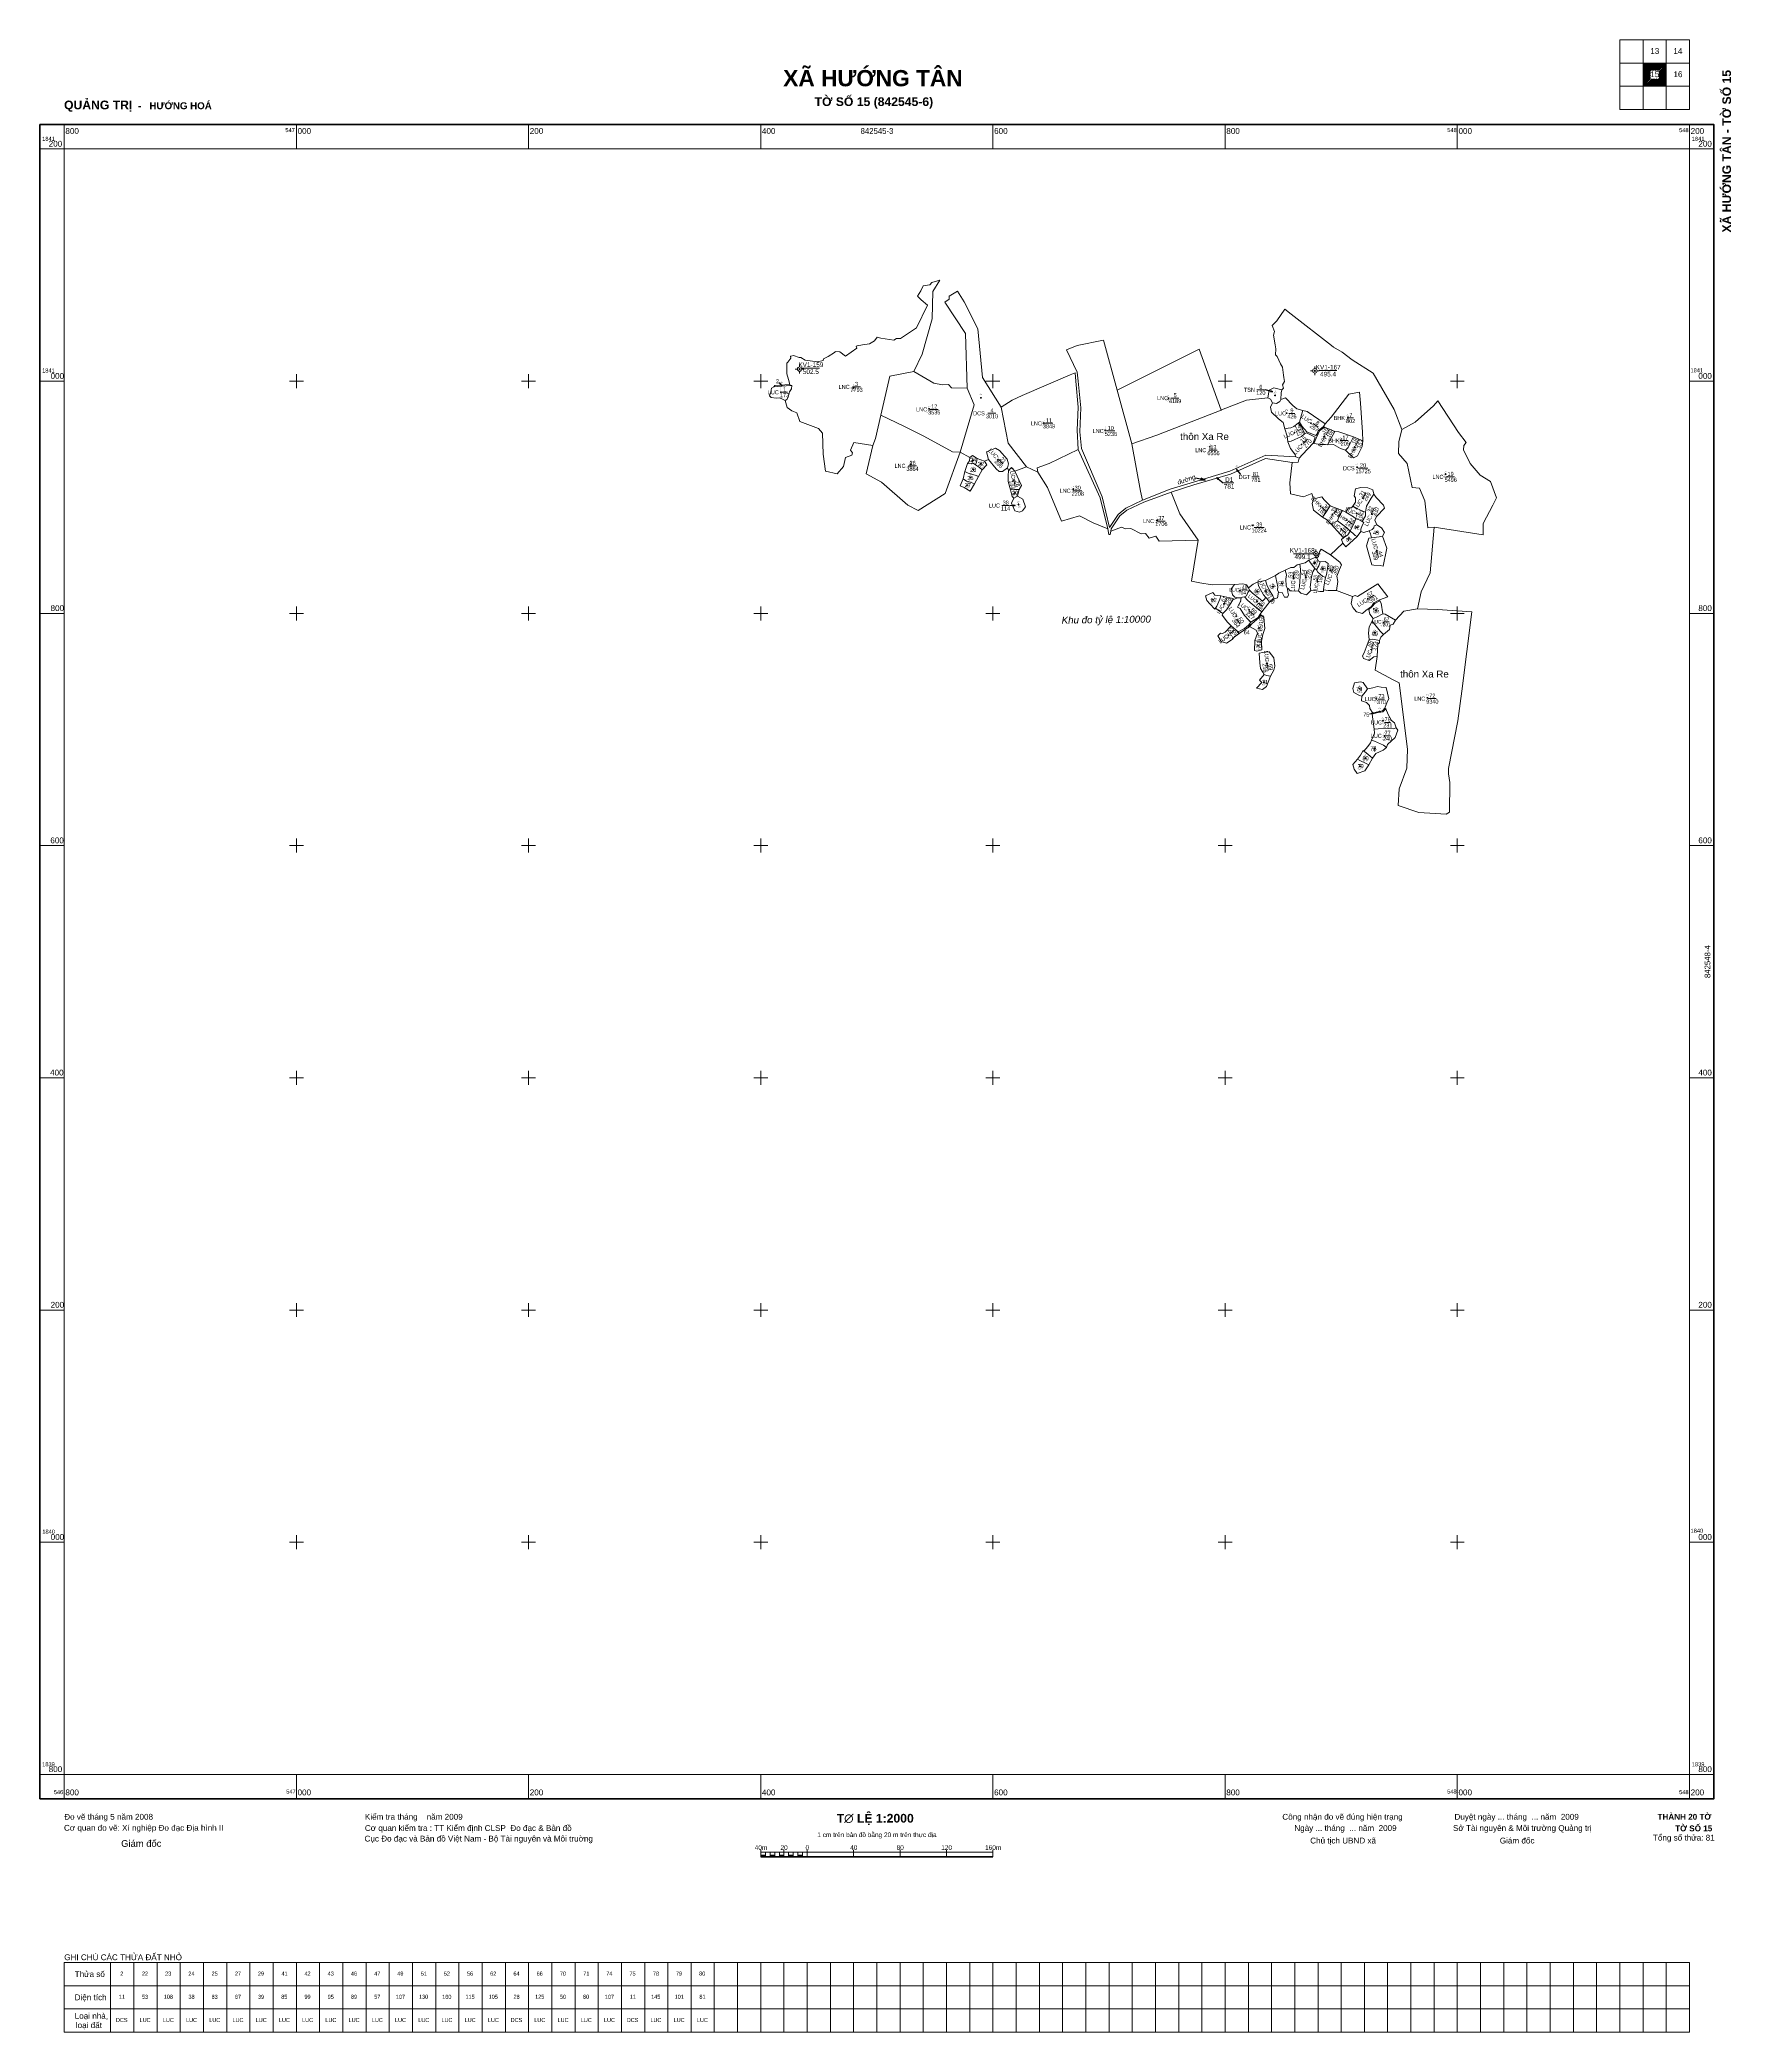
# Model space of a CAD drawing. Header units: metres. Extents: x 546779 to 548236, y 1839578 to 1841294.
import ezdxf
from ezdxf.enums import TextEntityAlignment as Align

# ---------------------------------------------------------------- set-up
doc = ezdxf.new("R2010")
doc.units = ezdxf.units.M
doc.header["$MEASUREMENT"] = 0
doc.linetypes.add('DGN Style 1', pattern=[17.474195, 0.029075, -17.44512])
for name, color, linetype, lineweight in [('Level 10', 7, 'Continuous', 0), ('Level 11', 7, 'Continuous', 0), ('Level 13', 7, 'Continuous', 0), ('Level 14', 7, 'Continuous', 0), ('Level 15', 7, 'Continuous', 0), ('Level 17', 7, 'Continuous', 0), ('Level 18', 7, 'Continuous', 0), ('Level 23', 7, 'Continuous', 0), ('Level 24', 7, 'Continuous', 0), ('Level 28', 7, 'Continuous', 0), ('Level 31', 7, 'Continuous', 0), ('Level 46', 7, 'Continuous', 0), ('Level 55', 7, 'Continuous', 0), ('Level 56', 7, 'Continuous', 0), ('Level 59', 7, 'Continuous', 0), ('Level 60', 7, 'Continuous', 0), ('Level 61', 7, 'Continuous', 0), ('Level 8', 7, 'Continuous', 0)]:
    doc.layers.add(name, color=color, linetype=linetype, lineweight=lineweight)
doc.styles.add('Style-univcd', font='univcd.shx')
doc.styles.add('Style-VHarial', font='VHarial.shx')
doc.styles.add('Style-VHarialb', font='VHarialb.shx')
doc.styles.add('Style-Vnarial', font='Vnarial.shx')
doc.styles.add('Style-Vnariali', font='Vnariali.shx')
doc.styles.add('Style-vnarialNarrowI', font='vnarialNarrowI.shx')
doc.styles.add('Style-Vnavan', font='Vnavan.shx')
doc.styles.add('Style-Vntimei', font='Vntimei.shx')
doc.dimstyles.get("Standard").update_dxf_attribs({"dimtxt": 0.18, "dimasz": 0.18, "dimexe": 0.18, "dimexo": 0.0625, "dimgap": 0.09, "dimtad": 0, "dimtih": 1, "dimtoh": 1, "dimdec": 4, "dimzin": 0, "dimdsep": 46, "dimtxsty": 'Standard', "dimcen": 0.09, "dimadec": 0, "dimazin": 0, "dimtfac": 1, "dimtdec": 4, "dimtofl": 0, "dimtmove": 0, "dimatfit": 3, "dimfxl": 1, "dimtolj": 1, "dimtzin": 0, "dimarcsym": 0})

# ---------------------------------------------------------------- blocks, each defined once
blk = doc.blocks.new('DKCDV')
at = {"layer": 'Level 8', "linetype": 'Continuous', "lineweight": 0}
h = blk.add_hatch(color=7, dxfattribs=at)
edge = h.paths.add_edge_path()
edge.add_arc((0, 0), 1.5, 0, 360)
at = {"layer": 'Level 8', "color": 1, "linetype": 'Continuous', "lineweight": 0}
for p, q in [((-6.2, 0), (-12.5, 0)), ((0, 12.5), (0, 6.3)), ((12.5, 0), (6.2, 0)), ((0, -6.3), (0, -12.5))]:
    blk.add_line(p, q, dxfattribs=at)
for radius in [6.25, 1.5]:
    blk.add_circle((0, 0), radius, dxfattribs=at)
blk = doc.blocks.new('N_THUA')
at = {"layer": 'Level 13', "color": 230, "linetype": 'Continuous', "lineweight": 13, "flags": 128}
blk.add_lwpolyline([(-0.5, 0), (4.7, 0)], dxfattribs=at)
at = {"layer": 'Level 13', "color": 230, "linetype": 'Continuous', "lineweight": 0, "style": 'Style-vnarialNarrowI', "width": 0.98572}
blk.add_text('LUC ', height=3.5, dxfattribs=at).set_placement((-1.4, 0), align=Align.MIDDLE_RIGHT)
blk.add_text('1', height=3.5, dxfattribs=at).set_placement((2.4, 0.8), align=Align.CENTER)
blk.add_text('173', height=3.5, dxfattribs=at).set_placement((2.2, -0.8), align=Align.TOP_CENTER)
blk = doc.blocks.new('N_THUA_1')
at = {"layer": 'Level 13', "color": 230, "linetype": 'Continuous', "lineweight": 0, "style": 'Style-vnarialNarrowI', "width": 0.98572}
for s, p in [('2', (0.1, 0)), ('11', (0.3, -20)), ('DCS', (0.1, -40))]:
    blk.add_text(s, height=3.5, dxfattribs=at).set_placement(p, align=Align.MIDDLE_CENTER)
blk = doc.blocks.new('N_THUA_2')
at = {"layer": 'Level 13', "color": 230, "linetype": 'Continuous', "lineweight": 0, "style": 'Style-vnarialNarrowI', "width": 0.98572}
blk.add_text('2', height=3.5, dxfattribs=at).set_placement((0.1, 0), align=Align.MIDDLE_CENTER)
blk = doc.blocks.new('TerminatorOpen_0.5')
at = {"color": 0, "linetype": 'ByBlock', "lineweight": -2}
for q in [(-1, 0.25), (-1, 0), (-1, -0.25)]:
    blk.add_line((0, 0), q, dxfattribs=at)
blk = doc.blocks.new('N_THUA_3')
at = {"layer": 'Level 13', "color": 230, "linetype": 'Continuous', "lineweight": 13, "flags": 128}
blk.add_lwpolyline([(-0.3, 0), (6.7, 0)], dxfattribs=at)
at = {"layer": 'Level 13', "color": 230, "linetype": 'Continuous', "lineweight": 0, "style": 'Style-vnarialNarrowI', "width": 0.98572}
blk.add_text('LNC ', height=3.5, dxfattribs=at).set_placement((-1.4, 0), align=Align.MIDDLE_RIGHT)
blk.add_text('3', height=3.5, dxfattribs=at).set_placement((3.3, 0.8), align=Align.CENTER)
blk.add_text('7793', height=3.5, dxfattribs=at).set_placement((3.3, -0.8), align=Align.TOP_CENTER)
blk = doc.blocks.new('N_THUA_4')
at = {"layer": 'Level 13', "color": 230, "linetype": 'Continuous', "lineweight": 13, "flags": 128}
blk.add_lwpolyline([(-0.3, 0), (6.7, 0)], dxfattribs=at)
at = {"layer": 'Level 13', "color": 230, "linetype": 'Continuous', "lineweight": 0, "style": 'Style-vnarialNarrowI', "width": 0.98572}
blk.add_text('DCS ', height=3.5, dxfattribs=at).set_placement((-1.6, 0), align=Align.MIDDLE_RIGHT)
blk.add_text('4', height=3.5, dxfattribs=at).set_placement((3.3, 0.8), align=Align.CENTER)
blk.add_text('3010', height=3.5, dxfattribs=at).set_placement((3.3, -0.8), align=Align.TOP_CENTER)
blk = doc.blocks.new('N_THUA_5')
at = {"layer": 'Level 13', "color": 230, "linetype": 'Continuous', "lineweight": 13, "flags": 128}
blk.add_lwpolyline([(-0.3, 0), (6.6, 0)], dxfattribs=at)
at = {"layer": 'Level 13', "color": 230, "linetype": 'Continuous', "lineweight": 0, "style": 'Style-vnarialNarrowI', "width": 0.98572}
blk.add_text('LNC ', height=3.5, dxfattribs=at).set_placement((-1.4, 0), align=Align.MIDDLE_RIGHT)
blk.add_text('5', height=3.5, dxfattribs=at).set_placement((3.3, 0.8), align=Align.CENTER)
blk.add_text('4189', height=3.5, dxfattribs=at).set_placement((3.3, -0.8), align=Align.TOP_CENTER)
blk = doc.blocks.new('N_THUA_6')
at = {"layer": 'Level 13', "color": 230, "linetype": 'Continuous', "lineweight": 13, "flags": 128}
blk.add_lwpolyline([(0, 0), (6.5, 0)], dxfattribs=at)
at = {"layer": 'Level 13', "color": 230, "linetype": 'Continuous', "lineweight": 0, "style": 'Style-vnarialNarrowI', "width": 0.98572}
blk.add_text('TSN ', height=3.5, dxfattribs=at).set_placement((-0.4, 0), align=Align.MIDDLE_RIGHT)
blk.add_text('6', height=3.5, dxfattribs=at).set_placement((3.4, 0.8), align=Align.CENTER)
blk.add_text('6', height=3.5, dxfattribs=at).set_placement((3.4, 0.8), align=Align.CENTER)
blk.add_text('120', height=3.5, dxfattribs=at).set_placement((3.4, -0.8), align=Align.TOP_CENTER)
blk = doc.blocks.new('N_THUA_7')
at = {"layer": 'Level 13', "color": 230, "linetype": 'Continuous', "lineweight": 13, "flags": 128}
blk.add_lwpolyline([(-0.5, 0), (4.7, 0)], dxfattribs=at)
at = {"layer": 'Level 13', "color": 230, "linetype": 'Continuous', "lineweight": 0, "style": 'Style-vnarialNarrowI', "width": 0.98572}
blk.add_text('BHK ', height=3.5, dxfattribs=at).set_placement((-1.4, 0), align=Align.MIDDLE_RIGHT)
blk.add_text('7', height=3.5, dxfattribs=at).set_placement((2.4, 0.8), align=Align.CENTER)
blk.add_text('802', height=3.5, dxfattribs=at).set_placement((2.2, -0.8), align=Align.TOP_CENTER)
blk = doc.blocks.new('N_THUA_8')
at = {"layer": 'Level 13', "color": 230, "linetype": 'Continuous', "lineweight": 13, "flags": 128}
blk.add_lwpolyline([(-0.5, 0), (4.8, 0)], dxfattribs=at)
at = {"layer": 'Level 13', "color": 230, "linetype": 'Continuous', "lineweight": 0, "style": 'Style-vnarialNarrowI', "width": 0.98572}
blk.add_text('LUC ', height=3.5, rotation=0.0002, dxfattribs=at).set_placement((-1.4, 0), align=Align.MIDDLE_RIGHT)
blk.add_text('8', height=3.5, rotation=0.0002, dxfattribs=at).set_placement((2.3, 0.8), align=Align.CENTER)
blk.add_text('267', height=3.5, rotation=0.0002, dxfattribs=at).set_placement((2.4, -0.8), align=Align.TOP_CENTER)
blk = doc.blocks.new('N_THUA_9')
at = {"layer": 'Level 13', "color": 230, "linetype": 'Continuous', "lineweight": 13, "flags": 128}
blk.add_lwpolyline([(-0.5, 0), (4.8, 0)], dxfattribs=at)
at = {"layer": 'Level 13', "color": 230, "linetype": 'Continuous', "lineweight": 0, "style": 'Style-vnarialNarrowI', "width": 0.98572}
blk.add_text('LUC ', height=3.5, dxfattribs=at).set_placement((-1.4, 0), align=Align.MIDDLE_RIGHT)
blk.add_text('9', height=3.5, dxfattribs=at).set_placement((2.3, 0.8), align=Align.CENTER)
blk.add_text('426', height=3.5, dxfattribs=at).set_placement((2.3, -0.8), align=Align.TOP_CENTER)
blk = doc.blocks.new('N_THUA_10')
at = {"layer": 'Level 13', "color": 230, "linetype": 'Continuous', "lineweight": 13, "flags": 128}
blk.add_lwpolyline([(-1.4, 0), (5.6, 0)], dxfattribs=at)
at = {"layer": 'Level 13', "color": 230, "linetype": 'Continuous', "lineweight": 0, "style": 'Style-vnarialNarrowI', "width": 0.98572}
blk.add_text('LNC ', height=3.5, dxfattribs=at).set_placement((-2.6, 0), align=Align.MIDDLE_RIGHT)
blk.add_text('10', height=3.5, dxfattribs=at).set_placement((2.2, 0.8), align=Align.CENTER)
blk.add_text('5236', height=3.5, dxfattribs=at).set_placement((2.3, -0.8), align=Align.TOP_CENTER)
blk = doc.blocks.new('N_THUA_11')
at = {"layer": 'Level 13', "color": 230, "linetype": 'Continuous', "lineweight": 13, "flags": 128}
blk.add_lwpolyline([(-1.4, 0), (5.5, 0)], dxfattribs=at)
at = {"layer": 'Level 13', "color": 230, "linetype": 'Continuous', "lineweight": 0, "style": 'Style-vnarialNarrowI', "width": 0.98572}
blk.add_text('LNC ', height=3.5, dxfattribs=at).set_placement((-2.6, 0), align=Align.MIDDLE_RIGHT)
blk.add_text('11', height=3.5, dxfattribs=at).set_placement((2.3, 0.8), align=Align.CENTER)
blk.add_text('3849', height=3.5, dxfattribs=at).set_placement((2.2, -0.8), align=Align.TOP_CENTER)
blk = doc.blocks.new('N_THUA_12')
at = {"layer": 'Level 13', "color": 230, "linetype": 'Continuous', "lineweight": 13, "flags": 128}
blk.add_lwpolyline([(-1.4, 0), (5.6, 0)], dxfattribs=at)
at = {"layer": 'Level 13', "color": 230, "linetype": 'Continuous', "lineweight": 0, "style": 'Style-vnarialNarrowI', "width": 0.98572}
blk.add_text('LNC ', height=3.5, dxfattribs=at).set_placement((-2.6, 0), align=Align.MIDDLE_RIGHT)
blk.add_text('12', height=3.5, dxfattribs=at).set_placement((2.2, 0.8), align=Align.CENTER)
blk.add_text('3535', height=3.5, dxfattribs=at).set_placement((2.2, -0.8), align=Align.TOP_CENTER)
blk = doc.blocks.new('N_THUA_13')
at = {"layer": 'Level 13', "color": 230, "linetype": 'Continuous', "lineweight": 13, "flags": 128}
blk.add_lwpolyline([(-1.4, 0), (5.6, 0)], dxfattribs=at)
at = {"layer": 'Level 13', "color": 230, "linetype": 'Continuous', "lineweight": 0, "style": 'Style-vnarialNarrowI', "width": 0.98572}
blk.add_text('LNC ', height=3.5, dxfattribs=at).set_placement((-2.6, 0), align=Align.MIDDLE_RIGHT)
blk.add_text('13', height=3.5, dxfattribs=at).set_placement((2.2, 0.8), align=Align.CENTER)
blk.add_text('6556', height=3.5, dxfattribs=at).set_placement((2.3, -0.8), align=Align.TOP_CENTER)
blk = doc.blocks.new('N_THUA_14')
at = {"layer": 'Level 13', "color": 230, "linetype": 'Continuous', "lineweight": 13, "flags": 128}
blk.add_lwpolyline([(-1.6, 0), (3.6, 0)], dxfattribs=at)
at = {"layer": 'Level 13', "color": 230, "linetype": 'Continuous', "lineweight": 0, "style": 'Style-vnarialNarrowI', "width": 0.985726}
blk.add_text('LUC ', height=3.5, rotation=0, dxfattribs=at).set_placement((-2.6, 0), align=Align.MIDDLE_RIGHT)
blk.add_text('14', height=3.5, rotation=0, dxfattribs=at).set_placement((1.1, 0.8), align=Align.CENTER)
blk.add_text('156', height=3.5, rotation=0, dxfattribs=at).set_placement((1.2, -0.8), align=Align.TOP_CENTER)
blk = doc.blocks.new('N_THUA_15')
at = {"layer": 'Level 13', "color": 230, "linetype": 'Continuous', "lineweight": 13, "flags": 128}
blk.add_lwpolyline([(-1.6, 0), (3.6, 0)], dxfattribs=at)
at = {"layer": 'Level 13', "color": 230, "linetype": 'Continuous', "lineweight": 0, "style": 'Style-vnarialNarrowI', "width": 0.98572}
blk.add_text('LUC ', height=3.5, rotation=359.9999, dxfattribs=at).set_placement((-2.6, 0), align=Align.MIDDLE_RIGHT)
blk.add_text('15', height=3.5, rotation=359.9999, dxfattribs=at).set_placement((1.1, 0.8), align=Align.CENTER)
blk.add_text('270', height=3.5, rotation=359.9999, dxfattribs=at).set_placement((1.1, -0.8), align=Align.TOP_CENTER)
blk = doc.blocks.new('N_THUA_16')
at = {"layer": 'Level 13', "color": 230, "linetype": 'Continuous', "lineweight": 13, "flags": 128}
blk.add_lwpolyline([(-1.6, 0), (3.6, 0)], dxfattribs=at)
at = {"layer": 'Level 13', "color": 230, "linetype": 'Continuous', "lineweight": 0, "style": 'Style-vnarialNarrowI', "width": 0.985725}
blk.add_text('BHK ', height=3.5, rotation=359.9999, dxfattribs=at).set_placement((-2.5, 0), align=Align.MIDDLE_RIGHT)
blk.add_text('16', height=3.5, rotation=359.9999, dxfattribs=at).set_placement((1.1, 0.8), align=Align.CENTER)
blk.add_text('168', height=3.5, rotation=359.9999, dxfattribs=at).set_placement((1.1, -0.8), align=Align.TOP_CENTER)
blk = doc.blocks.new('N_THUA_17')
at = {"layer": 'Level 13', "color": 230, "linetype": 'Continuous', "lineweight": 13, "flags": 128}
blk.add_lwpolyline([(-1.7, 0), (3.5, 0)], dxfattribs=at)
at = {"layer": 'Level 13', "color": 230, "linetype": 'Continuous', "lineweight": 0, "style": 'Style-vnarialNarrowI', "width": 0.98572}
blk.add_text('BHK ', height=3.5, dxfattribs=at).set_placement((-2.5, 0), align=Align.MIDDLE_RIGHT)
blk.add_text('17', height=3.5, dxfattribs=at).set_placement((1.2, 0.8), align=Align.CENTER)
blk.add_text('209', height=3.5, dxfattribs=at).set_placement((1.1, -0.8), align=Align.TOP_CENTER)
blk = doc.blocks.new('N_THUA_18')
at = {"layer": 'Level 13', "color": 230, "linetype": 'Continuous', "lineweight": 13, "flags": 128}
blk.add_lwpolyline([(-1.6, 0), (3.6, 0)], dxfattribs=at)
at = {"layer": 'Level 13', "color": 230, "linetype": 'Continuous', "lineweight": 0, "style": 'Style-vnarialNarrowI', "width": 0.98572}
blk.add_text('BHK ', height=3.5, rotation=0.0001, dxfattribs=at).set_placement((-2.5, 0), align=Align.MIDDLE_RIGHT)
blk.add_text('18', height=3.5, rotation=0.0001, dxfattribs=at).set_placement((1.2, 0.8), align=Align.CENTER)
blk.add_text('157', height=3.5, rotation=0.0001, dxfattribs=at).set_placement((1.2, -0.8), align=Align.TOP_CENTER)
blk = doc.blocks.new('N_THUA_19')
at = {"layer": 'Level 13', "color": 230, "linetype": 'Continuous', "lineweight": 13, "flags": 128}
blk.add_lwpolyline([(-1.4, 0), (5.6, 0)], dxfattribs=at)
at = {"layer": 'Level 13', "color": 230, "linetype": 'Continuous', "lineweight": 0, "style": 'Style-vnarialNarrowI', "width": 0.98572}
blk.add_text('LNC ', height=3.5, dxfattribs=at).set_placement((-2.6, 0), align=Align.MIDDLE_RIGHT)
blk.add_text('19', height=3.5, dxfattribs=at).set_placement((2.2, 0.8), align=Align.CENTER)
blk.add_text('5496', height=3.5, dxfattribs=at).set_placement((2.3, -0.8), align=Align.TOP_CENTER)
blk = doc.blocks.new('N_THUA_20')
at = {"layer": 'Level 13', "color": 230, "linetype": 'Continuous', "lineweight": 13, "flags": 128}
blk.add_lwpolyline([(-1.2, 0), (7.5, 0)], dxfattribs=at)
at = {"layer": 'Level 13', "color": 230, "linetype": 'Continuous', "lineweight": 0, "style": 'Style-vnarialNarrowI', "width": 0.98572}
blk.add_text('DCS ', height=3.5, dxfattribs=at).set_placement((-2.7, 0), align=Align.MIDDLE_RIGHT)
blk.add_text('20', height=3.5, dxfattribs=at).set_placement((3.3, 0.8), align=Align.CENTER)
blk.add_text('15725', height=3.5, dxfattribs=at).set_placement((3.3, -0.8), align=Align.TOP_CENTER)
blk = doc.blocks.new('N_THUA_21')
at = {"layer": 'Level 13', "color": 230, "linetype": 'Continuous', "lineweight": 13, "flags": 128}
blk.add_lwpolyline([(-1.6, 0), (3.6, 0)], dxfattribs=at)
at = {"layer": 'Level 13', "color": 230, "linetype": 'Continuous', "lineweight": 0, "style": 'Style-vnarialNarrowI', "width": 0.98572}
blk.add_text('LUC ', height=3.5, rotation=0, dxfattribs=at).set_placement((-2.6, 0), align=Align.MIDDLE_RIGHT)
blk.add_text('21', height=3.5, rotation=0, dxfattribs=at).set_placement((1.3, 0.8), align=Align.CENTER)
blk.add_text('236', height=3.5, rotation=0, dxfattribs=at).set_placement((1.2, -0.8), align=Align.TOP_CENTER)
blk = doc.blocks.new('N_THUA_22')
at = {"layer": 'Level 13', "color": 230, "linetype": 'Continuous', "lineweight": 0, "style": 'Style-vnarialNarrowI', "width": 0.98572}
for s, p in [('22', (0.1, 0)), ('53', (0.1, -20)), ('LUC', (0.2, -40))]:
    blk.add_text(s, height=3.5, dxfattribs=at).set_placement(p, align=Align.MIDDLE_CENTER)
blk = doc.blocks.new('N_THUA_23')
at = {"layer": 'Level 13', "color": 230, "linetype": 'Continuous', "lineweight": 0, "style": 'Style-vnarialNarrowI', "width": 0.98572}
blk.add_text('22', height=3.5, dxfattribs=at).set_placement((0.1, 0), align=Align.MIDDLE_CENTER)
blk = doc.blocks.new('N_THUA_24')
at = {"layer": 'Level 13', "color": 230, "linetype": 'Continuous', "lineweight": 0, "style": 'Style-vnarialNarrowI', "width": 0.98572}
for s, p in [('23', (0.1, 0)), ('108', (0.2, -20)), ('LUC', (0.2, -40))]:
    blk.add_text(s, height=3.5, dxfattribs=at).set_placement(p, align=Align.MIDDLE_CENTER)
blk = doc.blocks.new('N_THUA_25')
at = {"layer": 'Level 13', "color": 230, "linetype": 'Continuous', "lineweight": 0, "style": 'Style-vnarialNarrowI', "width": 0.98572}
blk.add_text('23', height=3.5, dxfattribs=at).set_placement((0.1, 0), align=Align.MIDDLE_CENTER)
blk = doc.blocks.new('N_THUA_26')
at = {"layer": 'Level 13', "color": 230, "linetype": 'Continuous', "lineweight": 0, "style": 'Style-vnarialNarrowI', "width": 0.98572}
for s, p in [('24', (0.1, 0)), ('38', (0.2, -20)), ('LUC', (0.2, -40))]:
    blk.add_text(s, height=3.5, dxfattribs=at).set_placement(p, align=Align.MIDDLE_CENTER)
blk = doc.blocks.new('N_THUA_27')
at = {"layer": 'Level 13', "color": 230, "linetype": 'Continuous', "lineweight": 0, "style": 'Style-vnarialNarrowI', "width": 0.98572}
blk.add_text('24', height=3.5, dxfattribs=at).set_placement((0.1, 0), align=Align.MIDDLE_CENTER)
blk = doc.blocks.new('N_THUA_28')
at = {"layer": 'Level 13', "color": 230, "linetype": 'Continuous', "lineweight": 0, "style": 'Style-vnarialNarrowI', "width": 0.98572}
for s, p in [('25', (0.1, 0)), ('83', (0.1, -20)), ('LUC', (0.2, -40))]:
    blk.add_text(s, height=3.5, dxfattribs=at).set_placement(p, align=Align.MIDDLE_CENTER)
blk = doc.blocks.new('N_THUA_29')
at = {"layer": 'Level 13', "color": 230, "linetype": 'Continuous', "lineweight": 0, "style": 'Style-vnarialNarrowI', "width": 0.98572}
blk.add_text('25', height=3.5, dxfattribs=at).set_placement((0.1, 0), align=Align.MIDDLE_CENTER)
blk = doc.blocks.new('N_THUA_30')
at = {"layer": 'Level 13', "color": 230, "linetype": 'Continuous', "lineweight": 13, "flags": 128}
blk.add_lwpolyline([(-1.4, 0), (5.5, 0)], dxfattribs=at)
at = {"layer": 'Level 13', "color": 230, "linetype": 'Continuous', "lineweight": 0, "style": 'Style-vnarialNarrowI', "width": 0.98572}
blk.add_text('LNC ', height=3.5, dxfattribs=at).set_placement((-2.6, 0), align=Align.MIDDLE_RIGHT)
blk.add_text('26', height=3.5, dxfattribs=at).set_placement((2.2, 0.8), align=Align.CENTER)
blk.add_text('3864', height=3.5, dxfattribs=at).set_placement((2.1, -0.8), align=Align.TOP_CENTER)
blk = doc.blocks.new('N_THUA_31')
at = {"layer": 'Level 13', "color": 230, "linetype": 'Continuous', "lineweight": 0, "style": 'Style-vnarialNarrowI', "width": 0.98572}
for s, p in [('27', (0.2, 0)), ('67', (0.2, -20)), ('LUC', (0.2, -40))]:
    blk.add_text(s, height=3.5, dxfattribs=at).set_placement(p, align=Align.MIDDLE_CENTER)
blk = doc.blocks.new('N_THUA_32')
at = {"layer": 'Level 13', "color": 230, "linetype": 'Continuous', "lineweight": 0, "style": 'Style-vnarialNarrowI', "width": 0.98572}
blk.add_text('27', height=3.5, dxfattribs=at).set_placement((0.2, 0), align=Align.MIDDLE_CENTER)
blk = doc.blocks.new('N_THUA_33')
at = {"layer": 'Level 13', "color": 230, "linetype": 'Continuous', "lineweight": 13, "flags": 128}
blk.add_lwpolyline([(-1.6, 0), (3.5, 0)], dxfattribs=at)
at = {"layer": 'Level 13', "color": 230, "linetype": 'Continuous', "lineweight": 0, "style": 'Style-vnarialNarrowI', "width": 0.98572}
blk.add_text('LUC ', height=3.5, rotation=360, dxfattribs=at).set_placement((-2.6, 0), align=Align.MIDDLE_RIGHT)
blk.add_text('28', height=3.5, rotation=360, dxfattribs=at).set_placement((1.1, 0.8), align=Align.CENTER)
blk.add_text('144', height=3.5, rotation=360, dxfattribs=at).set_placement((1, -0.8), align=Align.TOP_CENTER)
blk = doc.blocks.new('N_THUA_34')
at = {"layer": 'Level 13', "color": 230, "linetype": 'Continuous', "lineweight": 0, "style": 'Style-vnarialNarrowI', "width": 0.98572}
for s, p in [('29', (0.1, 0)), ('39', (0.1, -20)), ('LUC', (0.2, -40))]:
    blk.add_text(s, height=3.5, dxfattribs=at).set_placement(p, align=Align.MIDDLE_CENTER)
blk = doc.blocks.new('N_THUA_35')
at = {"layer": 'Level 13', "color": 230, "linetype": 'Continuous', "lineweight": 0, "style": 'Style-vnarialNarrowI', "width": 0.98572}
blk.add_text('29', height=3.5, dxfattribs=at).set_placement((0.1, 0), align=Align.MIDDLE_CENTER)
blk = doc.blocks.new('N_THUA_36')
at = {"layer": 'Level 13', "color": 230, "linetype": 'Continuous', "lineweight": 13, "flags": 128}
blk.add_lwpolyline([(-1.4, 0), (5.6, 0)], dxfattribs=at)
at = {"layer": 'Level 13', "color": 230, "linetype": 'Continuous', "lineweight": 0, "style": 'Style-vnarialNarrowI', "width": 0.98572}
blk.add_text('LNC ', height=3.5, dxfattribs=at).set_placement((-2.6, 0), align=Align.MIDDLE_RIGHT)
blk.add_text('30', height=3.5, dxfattribs=at).set_placement((2.2, 0.8), align=Align.CENTER)
blk.add_text('2208', height=3.5, dxfattribs=at).set_placement((2.2, -0.8), align=Align.TOP_CENTER)
blk = doc.blocks.new('N_THUA_37')
at = {"layer": 'Level 13', "color": 230, "linetype": 'Continuous', "lineweight": 13, "flags": 128}
blk.add_lwpolyline([(-1.7, 0), (3.5, 0)], dxfattribs=at)
at = {"layer": 'Level 13', "color": 230, "linetype": 'Continuous', "lineweight": 0, "style": 'Style-vnarialNarrowI', "width": 0.98572}
blk.add_text('LUC ', height=3.5, rotation=359.9999, dxfattribs=at).set_placement((-2.6, 0), align=Align.MIDDLE_RIGHT)
blk.add_text('31', height=3.5, rotation=359.9999, dxfattribs=at).set_placement((1.2, 0.8), align=Align.CENTER)
blk.add_text('249', height=3.5, rotation=359.9999, dxfattribs=at).set_placement((1.1, -0.8), align=Align.TOP_CENTER)
blk = doc.blocks.new('N_THUA_38')
at = {"layer": 'Level 13', "color": 230, "linetype": 'Continuous', "lineweight": 13, "flags": 128}
blk.add_lwpolyline([(-1.7, 0), (3.6, 0)], dxfattribs=at)
at = {"layer": 'Level 13', "color": 230, "linetype": 'Continuous', "lineweight": 0, "style": 'Style-vnarialNarrowI', "width": 0.985719}
blk.add_text('LUC ', height=3.5, rotation=0.0001, dxfattribs=at).set_placement((-2.6, 0), align=Align.MIDDLE_RIGHT)
blk.add_text('32', height=3.5, rotation=0.0001, dxfattribs=at).set_placement((1.1, 0.8), align=Align.CENTER)
blk.add_text('330', height=3.5, rotation=0.0001, dxfattribs=at).set_placement((1.1, -0.8), align=Align.TOP_CENTER)
blk = doc.blocks.new('N_THUA_39')
at = {"layer": 'Level 13', "color": 230, "linetype": 'Continuous', "lineweight": 13, "flags": 128}
blk.add_lwpolyline([(-1.6, 0), (3.6, 0)], dxfattribs=at)
at = {"layer": 'Level 13', "color": 230, "linetype": 'Continuous', "lineweight": 0, "style": 'Style-vnarialNarrowI', "width": 0.985738}
blk.add_text('LUC ', height=3.5, rotation=0.0001, dxfattribs=at).set_placement((-2.6, 0), align=Align.MIDDLE_RIGHT)
blk.add_text('33', height=3.5, rotation=0.0001, dxfattribs=at).set_placement((1.1, 0.8), align=Align.CENTER)
blk.add_text('122', height=3.5, rotation=0.0001, dxfattribs=at).set_placement((1.1, -0.8), align=Align.TOP_CENTER)
blk = doc.blocks.new('N_THUA_40')
at = {"layer": 'Level 13', "color": 230, "linetype": 'Continuous', "lineweight": 13, "flags": 128}
blk.add_lwpolyline([(-1.7, 0), (3.5, 0)], dxfattribs=at)
at = {"layer": 'Level 13', "color": 230, "linetype": 'Continuous', "lineweight": 0, "style": 'Style-vnarialNarrowI', "width": 0.985733}
blk.add_text('BHK ', height=3.5, rotation=0.0001, dxfattribs=at).set_placement((-2.5, 0), align=Align.MIDDLE_RIGHT)
blk.add_text('34', height=3.5, rotation=0.0001, dxfattribs=at).set_placement((1.1, 0.8), align=Align.CENTER)
blk.add_text('149', height=3.5, rotation=0.0001, dxfattribs=at).set_placement((1.1, -0.8), align=Align.TOP_CENTER)
blk = doc.blocks.new('N_THUA_41')
at = {"layer": 'Level 13', "color": 230, "linetype": 'Continuous', "lineweight": 13, "flags": 128}
blk.add_lwpolyline([(-1.7, 0), (3.6, 0)], dxfattribs=at)
at = {"layer": 'Level 13', "color": 230, "linetype": 'Continuous', "lineweight": 0, "style": 'Style-vnarialNarrowI', "width": 0.985713}
blk.add_text('BHK ', height=3.5, rotation=0, dxfattribs=at).set_placement((-2.5, 0), align=Align.MIDDLE_RIGHT)
blk.add_text('35', height=3.5, rotation=0, dxfattribs=at).set_placement((1.1, 0.8), align=Align.CENTER)
blk.add_text('150', height=3.5, rotation=0, dxfattribs=at).set_placement((1.1, -0.8), align=Align.TOP_CENTER)
blk = doc.blocks.new('N_THUA_42')
at = {"layer": 'Level 13', "color": 230, "linetype": 'Continuous', "lineweight": 13, "flags": 128}
blk.add_lwpolyline([(-1.6, 0), (3.6, 0)], dxfattribs=at)
at = {"layer": 'Level 13', "color": 230, "linetype": 'Continuous', "lineweight": 0, "style": 'Style-vnarialNarrowI', "width": 0.985719}
blk.add_text('BHK ', height=3.5, rotation=0, dxfattribs=at).set_placement((-2.5, 0), align=Align.MIDDLE_RIGHT)
blk.add_text('36', height=3.5, rotation=0, dxfattribs=at).set_placement((1.1, 0.8), align=Align.CENTER)
blk.add_text('165', height=3.5, rotation=0, dxfattribs=at).set_placement((1.1, -0.8), align=Align.TOP_CENTER)
blk = doc.blocks.new('N_THUA_43')
at = {"layer": 'Level 13', "color": 230, "linetype": 'Continuous', "lineweight": 13, "flags": 128}
blk.add_lwpolyline([(-1.4, 0), (5.6, 0)], dxfattribs=at)
at = {"layer": 'Level 13', "color": 230, "linetype": 'Continuous', "lineweight": 0, "style": 'Style-vnarialNarrowI', "width": 0.98572}
blk.add_text('LNC ', height=3.5, dxfattribs=at).set_placement((-2.6, 0), align=Align.MIDDLE_RIGHT)
blk.add_text('37', height=3.5, dxfattribs=at).set_placement((2.3, 0.8), align=Align.CENTER)
blk.add_text('1706', height=3.5, dxfattribs=at).set_placement((2.3, -0.8), align=Align.TOP_CENTER)
blk = doc.blocks.new('N_THUA_44')
at = {"layer": 'Level 13', "color": 230, "linetype": 'Continuous', "lineweight": 13, "flags": 128}
blk.add_lwpolyline([(0, 0), (6.5, 0)], dxfattribs=at)
at = {"layer": 'Level 13', "color": 230, "linetype": 'Continuous', "lineweight": 0, "style": 'Style-vnarialNarrowI', "width": 0.98572}
blk.add_text('LUC ', height=3.5, dxfattribs=at).set_placement((-0.3, 0), align=Align.MIDDLE_RIGHT)
blk.add_text('38', height=3.5, dxfattribs=at).set_placement((3.4, 0.8), align=Align.CENTER)
blk.add_text('38', height=3.5, dxfattribs=at).set_placement((3.4, 0.8), align=Align.CENTER)
blk.add_text('114', height=3.5, dxfattribs=at).set_placement((3.3, -0.8), align=Align.TOP_CENTER)
blk = doc.blocks.new('N_THUA_45')
at = {"layer": 'Level 13', "color": 230, "linetype": 'Continuous', "lineweight": 13, "flags": 128}
blk.add_lwpolyline([(-1.2, 0), (7.5, 0)], dxfattribs=at)
at = {"layer": 'Level 13', "color": 230, "linetype": 'Continuous', "lineweight": 0, "style": 'Style-vnarialNarrowI', "width": 0.98572}
blk.add_text('LNC ', height=3.5, dxfattribs=at).set_placement((-2.6, 0), align=Align.MIDDLE_RIGHT)
blk.add_text('39', height=3.5, dxfattribs=at).set_placement((3.3, 0.8), align=Align.CENTER)
blk.add_text('10224', height=3.5, dxfattribs=at).set_placement((3.2, -0.8), align=Align.TOP_CENTER)
blk = doc.blocks.new('N_THUA_46')
at = {"layer": 'Level 13', "color": 230, "linetype": 'Continuous', "lineweight": 13, "flags": 128}
blk.add_lwpolyline([(-1.7, 0), (3.6, 0)], dxfattribs=at)
at = {"layer": 'Level 13', "color": 230, "linetype": 'Continuous', "lineweight": 0, "style": 'Style-vnarialNarrowI', "width": 0.985713}
blk.add_text('LUC ', height=3.5, rotation=0.0002, dxfattribs=at).set_placement((-2.6, 0), align=Align.MIDDLE_RIGHT)
blk.add_text('40', height=3.5, rotation=0.0002, dxfattribs=at).set_placement((1.1, 0.8), align=Align.CENTER)
blk.add_text('110', height=3.5, rotation=0.0002, dxfattribs=at).set_placement((1.1, -0.8), align=Align.TOP_CENTER)
blk = doc.blocks.new('N_THUA_47')
at = {"layer": 'Level 13', "color": 230, "linetype": 'Continuous', "lineweight": 0, "style": 'Style-vnarialNarrowI', "width": 0.98572}
for s, p in [('41', (0.3, 0)), ('85', (0.1, -20)), ('LUC', (0.2, -40))]:
    blk.add_text(s, height=3.5, dxfattribs=at).set_placement(p, align=Align.MIDDLE_CENTER)
blk = doc.blocks.new('N_THUA_48')
at = {"layer": 'Level 13', "color": 230, "linetype": 'Continuous', "lineweight": 0, "style": 'Style-vnarialNarrowI', "width": 0.98572}
blk.add_text('41', height=3.5, rotation=38.5151, dxfattribs=at).set_placement((0.2, 0.2), align=Align.MIDDLE_CENTER)
blk = doc.blocks.new('N_THUA_49')
at = {"layer": 'Level 13', "color": 230, "linetype": 'Continuous', "lineweight": 0, "style": 'Style-vnarialNarrowI', "width": 0.98572}
for s, p in [('42', (0.1, 0)), ('99', (0.1, -20)), ('LUC', (0.2, -40))]:
    blk.add_text(s, height=3.5, dxfattribs=at).set_placement(p, align=Align.MIDDLE_CENTER)
blk = doc.blocks.new('N_THUA_50')
at = {"layer": 'Level 13', "color": 230, "linetype": 'Continuous', "lineweight": 0, "style": 'Style-vnarialNarrowI', "width": 0.98572}
blk.add_text('42', height=3.5, dxfattribs=at).set_placement((0.1, 0), align=Align.MIDDLE_CENTER)
blk = doc.blocks.new('N_THUA_51')
at = {"layer": 'Level 13', "color": 230, "linetype": 'Continuous', "lineweight": 0, "style": 'Style-vnarialNarrowI', "width": 0.98572}
for s, p in [('43', (0.1, 0)), ('95', (0.1, -20)), ('LUC', (0.2, -40))]:
    blk.add_text(s, height=3.5, dxfattribs=at).set_placement(p, align=Align.MIDDLE_CENTER)
blk = doc.blocks.new('N_THUA_52')
at = {"layer": 'Level 13', "color": 230, "linetype": 'Continuous', "lineweight": 0, "style": 'Style-vnarialNarrowI', "width": 0.98572}
blk.add_text('43', height=3.5, dxfattribs=at).set_placement((0.1, 0), align=Align.MIDDLE_CENTER)
blk = doc.blocks.new('N_THUA_53')
at = {"layer": 'Level 13', "color": 230, "linetype": 'Continuous', "lineweight": 13, "flags": 128}
blk.add_lwpolyline([(-1.6, 0), (3.5, 0)], dxfattribs=at)
at = {"layer": 'Level 13', "color": 230, "linetype": 'Continuous', "lineweight": 0, "style": 'Style-vnarialNarrowI', "width": 0.98572}
blk.add_text('LUC ', height=3.5, rotation=360, dxfattribs=at).set_placement((-2.6, 0), align=Align.MIDDLE_RIGHT)
blk.add_text('44', height=3.5, rotation=360, dxfattribs=at).set_placement((1, 0.8), align=Align.CENTER)
blk.add_text('339', height=3.5, rotation=360, dxfattribs=at).set_placement((1.1, -0.8), align=Align.TOP_CENTER)
blk = doc.blocks.new('N_THUA_54')
at = {"layer": 'Level 13', "color": 230, "linetype": 'Continuous', "lineweight": 13, "flags": 128}
blk.add_lwpolyline([(-1.7, 0), (3.6, 0)], dxfattribs=at)
at = {"layer": 'Level 13', "color": 230, "linetype": 'Continuous', "lineweight": 0, "style": 'Style-vnarialNarrowI', "width": 0.985719}
blk.add_text('LUC ', height=3.5, rotation=0.0001, dxfattribs=at).set_placement((-2.6, 0), align=Align.MIDDLE_RIGHT)
blk.add_text('45', height=3.5, rotation=0.0001, dxfattribs=at).set_placement((1.1, 0.8), align=Align.CENTER)
blk.add_text('380', height=3.5, rotation=0.0001, dxfattribs=at).set_placement((1.1, -0.8), align=Align.TOP_CENTER)
blk = doc.blocks.new('N_THUA_55')
at = {"layer": 'Level 13', "color": 230, "linetype": 'Continuous', "lineweight": 0, "style": 'Style-vnarialNarrowI', "width": 0.98572}
for s, p in [('46', (0.1, 0)), ('89', (0.1, -20)), ('LUC', (0.2, -40))]:
    blk.add_text(s, height=3.5, dxfattribs=at).set_placement(p, align=Align.MIDDLE_CENTER)
blk = doc.blocks.new('N_THUA_56')
at = {"layer": 'Level 13', "color": 230, "linetype": 'Continuous', "lineweight": 0, "style": 'Style-vnarialNarrowI', "width": 0.98572}
blk.add_text('46', height=3.5, dxfattribs=at).set_placement((0.2, 0), align=Align.MIDDLE_CENTER)
blk = doc.blocks.new('N_THUA_57')
at = {"layer": 'Level 13', "color": 230, "linetype": 'Continuous', "lineweight": 0, "style": 'Style-vnarialNarrowI', "width": 0.98572}
for s, p in [('47', (0.2, 0)), ('57', (0.2, -20)), ('LUC', (0.2, -40))]:
    blk.add_text(s, height=3.5, dxfattribs=at).set_placement(p, align=Align.MIDDLE_CENTER)
blk = doc.blocks.new('N_THUA_58')
at = {"layer": 'Level 13', "color": 230, "linetype": 'Continuous', "lineweight": 0, "style": 'Style-vnarialNarrowI', "width": 0.98572}
blk.add_text('47', height=3.5, dxfattribs=at).set_placement((0.2, 0), align=Align.MIDDLE_CENTER)
blk = doc.blocks.new('N_THUA_59')
at = {"layer": 'Level 13', "color": 230, "linetype": 'Continuous', "lineweight": 13, "flags": 128}
blk.add_lwpolyline([(-1.6, 0), (3.6, 0)], dxfattribs=at)
at = {"layer": 'Level 13', "color": 230, "linetype": 'Continuous', "lineweight": 0, "style": 'Style-vnarialNarrowI', "width": 0.985733}
blk.add_text('LUC ', height=3.5, dxfattribs=at).set_placement((-2.6, 0), align=Align.MIDDLE_RIGHT)
blk.add_text('48', height=3.5, dxfattribs=at).set_placement((1.2, 0.8), align=Align.CENTER)
blk.add_text('147', height=3.5, dxfattribs=at).set_placement((1.2, -0.8), align=Align.TOP_CENTER)
blk = doc.blocks.new('N_THUA_60')
at = {"layer": 'Level 13', "color": 230, "linetype": 'Continuous', "lineweight": 0, "style": 'Style-vnarialNarrowI', "width": 0.98572}
for s, p in [('49', (0.1, 0)), ('107', (0.2, -20)), ('LUC', (0.2, -40))]:
    blk.add_text(s, height=3.5, dxfattribs=at).set_placement(p, align=Align.MIDDLE_CENTER)
blk = doc.blocks.new('N_THUA_61')
at = {"layer": 'Level 13', "color": 230, "linetype": 'Continuous', "lineweight": 0, "style": 'Style-vnarialNarrowI', "width": 0.98572}
blk.add_text('49', height=3.5, dxfattribs=at).set_placement((0.1, 0), align=Align.MIDDLE_CENTER)
blk = doc.blocks.new('N_THUA_62')
at = {"layer": 'Level 13', "color": 230, "linetype": 'Continuous', "lineweight": 0, "style": 'Style-vnarialNarrowI', "width": 0.914282}
blk.add_text('LUC 50/116', height=3.5, rotation=0.0001, dxfattribs=at).set_placement((0.2, 0), align=Align.MIDDLE_CENTER)
blk = doc.blocks.new('N_THUA_63')
at = {"layer": 'Level 13', "color": 230, "linetype": 'Continuous', "lineweight": 0, "style": 'Style-vnarialNarrowI', "width": 0.98572}
for s, p in [('51', (0.3, 0)), ('130', (0.1, -20)), ('LUC', (0.2, -40))]:
    blk.add_text(s, height=3.5, dxfattribs=at).set_placement(p, align=Align.MIDDLE_CENTER)
blk = doc.blocks.new('N_THUA_64')
at = {"layer": 'Level 13', "color": 230, "linetype": 'Continuous', "lineweight": 0, "style": 'Style-vnarialNarrowI', "width": 0.98572}
blk.add_text('51', height=3.5, rotation=35.4284, dxfattribs=at).set_placement((0.2, 0.2), align=Align.MIDDLE_CENTER)
blk = doc.blocks.new('N_THUA_65')
at = {"layer": 'Level 13', "color": 230, "linetype": 'Continuous', "lineweight": 0, "style": 'Style-vnarialNarrowI', "width": 0.98572}
for s, p in [('52', (0.1, 0)), ('160', (0.1, -20)), ('LUC', (0.2, -40))]:
    blk.add_text(s, height=3.5, dxfattribs=at).set_placement(p, align=Align.MIDDLE_CENTER)
blk = doc.blocks.new('N_THUA_66')
at = {"layer": 'Level 13', "color": 230, "linetype": 'Continuous', "lineweight": 0, "style": 'Style-vnarialNarrowI', "width": 0.98572}
blk.add_text('52', height=3.5, dxfattribs=at).set_placement((0.1, 0), align=Align.MIDDLE_CENTER)
blk = doc.blocks.new('N_THUA_67')
at = {"layer": 'Level 13', "color": 230, "linetype": 'Continuous', "lineweight": 13, "flags": 128}
blk.add_lwpolyline([(-1.7, 0), (3.5, 0)], dxfattribs=at)
at = {"layer": 'Level 13', "color": 230, "linetype": 'Continuous', "lineweight": 0, "style": 'Style-vnarialNarrowI', "width": 0.98572}
blk.add_text('LUC ', height=3.5, rotation=360, dxfattribs=at).set_placement((-2.6, 0), align=Align.MIDDLE_RIGHT)
blk.add_text('53', height=3.5, rotation=360, dxfattribs=at).set_placement((1, 0.8), align=Align.CENTER)
blk.add_text('239', height=3.5, rotation=360, dxfattribs=at).set_placement((1.1, -0.8), align=Align.TOP_CENTER)
blk = doc.blocks.new('N_THUA_68')
at = {"layer": 'Level 13', "color": 230, "linetype": 'Continuous', "lineweight": 13, "flags": 128}
blk.add_lwpolyline([(-1.6, 0), (3.6, 0)], dxfattribs=at)
at = {"layer": 'Level 13', "color": 230, "linetype": 'Continuous', "lineweight": 0, "style": 'Style-vnarialNarrowI', "width": 0.98572}
blk.add_text('LUC ', height=3.5, rotation=359.9999, dxfattribs=at).set_placement((-2.6, 0), align=Align.MIDDLE_RIGHT)
blk.add_text('54', height=3.5, rotation=359.9999, dxfattribs=at).set_placement((1.1, 0.8), align=Align.CENTER)
blk.add_text('270', height=3.5, rotation=359.9999, dxfattribs=at).set_placement((1.1, -0.8), align=Align.TOP_CENTER)
blk = doc.blocks.new('N_THUA_69')
at = {"layer": 'Level 13', "color": 230, "linetype": 'Continuous', "lineweight": 13, "flags": 128}
blk.add_lwpolyline([(-1.6, 0), (3.6, 0)], dxfattribs=at)
at = {"layer": 'Level 13', "color": 230, "linetype": 'Continuous', "lineweight": 0, "style": 'Style-vnarialNarrowI', "width": 0.985733}
blk.add_text('LUC ', height=3.5, rotation=0.0002, dxfattribs=at).set_placement((-2.6, 0), align=Align.MIDDLE_RIGHT)
blk.add_text('55', height=3.5, rotation=0.0002, dxfattribs=at).set_placement((1.1, 0.8), align=Align.CENTER)
blk.add_text('180', height=3.5, rotation=0.0002, dxfattribs=at).set_placement((1.1, -0.8), align=Align.TOP_CENTER)
blk = doc.blocks.new('N_THUA_70')
at = {"layer": 'Level 13', "color": 230, "linetype": 'Continuous', "lineweight": 0, "style": 'Style-vnarialNarrowI', "width": 0.98572}
for s, p in [('56', (0.1, 0)), ('115', (0.1, -20)), ('LUC', (0.2, -40))]:
    blk.add_text(s, height=3.5, dxfattribs=at).set_placement(p, align=Align.MIDDLE_CENTER)
blk = doc.blocks.new('N_THUA_71')
at = {"layer": 'Level 13', "color": 230, "linetype": 'Continuous', "lineweight": 0, "style": 'Style-vnarialNarrowI', "width": 0.98572}
blk.add_text('56', height=3.5, dxfattribs=at).set_placement((0.2, 0), align=Align.MIDDLE_CENTER)
blk = doc.blocks.new('N_THUA_72')
at = {"layer": 'Level 13', "color": 230, "linetype": 'Continuous', "lineweight": 13, "flags": 128}
blk.add_lwpolyline([(-1.7, 0), (3.3, 0)], dxfattribs=at)
at = {"layer": 'Level 13', "color": 230, "linetype": 'Continuous', "lineweight": 0, "style": 'Style-vnarialNarrowI', "width": 0.98572}
blk.add_text('LUC ', height=3.5, rotation=360, dxfattribs=at).set_placement((-2.6, 0), align=Align.MIDDLE_RIGHT)
blk.add_text('57', height=3.5, rotation=360, dxfattribs=at).set_placement((1, 0.8), align=Align.CENTER)
blk.add_text('391', height=3.5, rotation=360, dxfattribs=at).set_placement((1.1, -0.8), align=Align.TOP_CENTER)
blk = doc.blocks.new('N_THUA_73')
at = {"layer": 'Level 13', "color": 230, "linetype": 'Continuous', "lineweight": 13, "flags": 128}
blk.add_lwpolyline([(-1.6, 0), (3.6, 0)], dxfattribs=at)
at = {"layer": 'Level 13', "color": 230, "linetype": 'Continuous', "lineweight": 0, "style": 'Style-vnarialNarrowI', "width": 0.985732}
blk.add_text('LUC ', height=3.5, rotation=359.9999, dxfattribs=at).set_placement((-2.5, 0), align=Align.MIDDLE_RIGHT)
blk.add_text('58', height=3.5, rotation=359.9999, dxfattribs=at).set_placement((1.2, 0.7), align=Align.CENTER)
blk.add_text('166', height=3.5, rotation=359.9999, dxfattribs=at).set_placement((1.2, -0.8), align=Align.TOP_CENTER)
blk = doc.blocks.new('N_THUA_74')
at = {"layer": 'Level 13', "color": 230, "linetype": 'Continuous', "lineweight": 13, "flags": 128}
blk.add_lwpolyline([(-1.6, 0), (3.6, 0)], dxfattribs=at)
at = {"layer": 'Level 13', "color": 230, "linetype": 'Continuous', "lineweight": 0, "style": 'Style-vnarialNarrowI', "width": 0.985719}
blk.add_text('LUC ', height=3.5, rotation=359.9999, dxfattribs=at).set_placement((-2.6, 0), align=Align.MIDDLE_RIGHT)
blk.add_text('59', height=3.5, rotation=359.9999, dxfattribs=at).set_placement((1.1, 0.8), align=Align.CENTER)
blk.add_text('227', height=3.5, rotation=359.9999, dxfattribs=at).set_placement((1.2, -0.8), align=Align.TOP_CENTER)
blk = doc.blocks.new('N_THUA_75')
at = {"layer": 'Level 13', "color": 230, "linetype": 'Continuous', "lineweight": 13, "flags": 128}
blk.add_lwpolyline([(-1.7, 0), (3.5, 0)], dxfattribs=at)
at = {"layer": 'Level 13', "color": 230, "linetype": 'Continuous', "lineweight": 0, "style": 'Style-vnarialNarrowI', "width": 0.98572}
blk.add_text('LUC ', height=3.5, rotation=0.0001, dxfattribs=at).set_placement((-2.6, 0), align=Align.MIDDLE_RIGHT)
blk.add_text('60', height=3.5, rotation=0.0001, dxfattribs=at).set_placement((1.1, 0.8), align=Align.CENTER)
blk.add_text('364', height=3.5, rotation=0.0001, dxfattribs=at).set_placement((1, -0.8), align=Align.TOP_CENTER)
blk = doc.blocks.new('N_THUA_76')
at = {"layer": 'Level 13', "color": 230, "linetype": 'Continuous', "lineweight": 13, "flags": 128}
blk.add_lwpolyline([(-1.6, 0), (3.5, 0)], dxfattribs=at)
at = {"layer": 'Level 13', "color": 230, "linetype": 'Continuous', "lineweight": 0, "style": 'Style-vnarialNarrowI', "width": 0.985733}
blk.add_text('LUC ', height=3.5, rotation=359.9999, dxfattribs=at).set_placement((-2.6, 0), align=Align.MIDDLE_RIGHT)
blk.add_text('61', height=3.5, rotation=359.9999, dxfattribs=at).set_placement((1.2, 0.8), align=Align.CENTER)
blk.add_text('129', height=3.5, rotation=359.9999, dxfattribs=at).set_placement((1.1, -0.8), align=Align.TOP_CENTER)
blk = doc.blocks.new('N_THUA_77')
at = {"layer": 'Level 13', "color": 230, "linetype": 'Continuous', "lineweight": 0, "style": 'Style-vnarialNarrowI', "width": 0.98572}
for s, p in [('62', (0.1, 0)), ('105', (0.1, -20)), ('LUC', (0.2, -40))]:
    blk.add_text(s, height=3.5, dxfattribs=at).set_placement(p, align=Align.MIDDLE_CENTER)
blk = doc.blocks.new('N_THUA_78')
at = {"layer": 'Level 13', "color": 230, "linetype": 'Continuous', "lineweight": 0, "style": 'Style-vnarialNarrowI', "width": 0.98572}
blk.add_text('62', height=3.5, dxfattribs=at).set_placement((0.1, 0), align=Align.MIDDLE_CENTER)
blk = doc.blocks.new('N_THUA_79')
at = {"layer": 'Level 13', "color": 230, "linetype": 'Continuous', "lineweight": 13, "flags": 128}
blk.add_lwpolyline([(-1.7, 0), (3.5, 0)], dxfattribs=at)
at = {"layer": 'Level 13', "color": 230, "linetype": 'Continuous', "lineweight": 0, "style": 'Style-vnarialNarrowI', "width": 0.98572}
blk.add_text('LUC ', height=3.5, rotation=0, dxfattribs=at).set_placement((-2.6, 0), align=Align.MIDDLE_RIGHT)
blk.add_text('63', height=3.5, rotation=0, dxfattribs=at).set_placement((1, 0.8), align=Align.CENTER)
blk.add_text('139', height=3.5, rotation=0, dxfattribs=at).set_placement((1.1, -0.8), align=Align.TOP_CENTER)
blk = doc.blocks.new('N_THUA_80')
at = {"layer": 'Level 13', "color": 230, "linetype": 'Continuous', "lineweight": 0, "style": 'Style-vnarialNarrowI', "width": 0.98572}
for s, p in [('64', (0.1, 0)), ('28', (0.2, -20)), ('DCS', (0.1, -40))]:
    blk.add_text(s, height=3.5, dxfattribs=at).set_placement(p, align=Align.MIDDLE_CENTER)
blk = doc.blocks.new('N_THUA_81')
at = {"layer": 'Level 13', "color": 230, "linetype": 'Continuous', "lineweight": 0, "style": 'Style-vnarialNarrowI', "width": 0.98572}
blk.add_text('64', height=3.5, dxfattribs=at).set_placement((0.1, 0), align=Align.MIDDLE_CENTER)
blk = doc.blocks.new('N_THUA_82')
at = {"layer": 'Level 13', "color": 230, "linetype": 'Continuous', "lineweight": 0, "style": 'Style-vnarialNarrowI', "width": 0.914285}
blk.add_text('LUC 65/155', height=3.5, rotation=0, dxfattribs=at).set_placement((0.1, 0), align=Align.MIDDLE_CENTER)
blk = doc.blocks.new('N_THUA_83')
at = {"layer": 'Level 13', "color": 230, "linetype": 'Continuous', "lineweight": 0, "style": 'Style-vnarialNarrowI', "width": 0.98572}
for s, p in [('66', (0.1, 0)), ('125', (0.1, -20)), ('LUC', (0.2, -40))]:
    blk.add_text(s, height=3.5, dxfattribs=at).set_placement(p, align=Align.MIDDLE_CENTER)
blk = doc.blocks.new('N_THUA_84')
at = {"layer": 'Level 13', "color": 230, "linetype": 'Continuous', "lineweight": 0, "style": 'Style-vnarialNarrowI', "width": 0.98572}
blk.add_text('66', height=3.5, dxfattribs=at).set_placement((0.2, 0), align=Align.MIDDLE_CENTER)
blk = doc.blocks.new('N_THUA_85')
at = {"layer": 'Level 13', "color": 230, "linetype": 'Continuous', "lineweight": 13, "flags": 128}
blk.add_lwpolyline([(-1.7, 0), (3.3, 0)], dxfattribs=at)
at = {"layer": 'Level 13', "color": 230, "linetype": 'Continuous', "lineweight": 0, "style": 'Style-vnarialNarrowI', "width": 0.985733}
blk.add_text('LUC ', height=3.5, dxfattribs=at).set_placement((-2.6, 0), align=Align.MIDDLE_RIGHT)
blk.add_text('67', height=3.5, dxfattribs=at).set_placement((1, 0.8), align=Align.CENTER)
blk.add_text('201', height=3.5, dxfattribs=at).set_placement((1.1, -0.8), align=Align.TOP_CENTER)
blk = doc.blocks.new('N_THUA_86')
at = {"layer": 'Level 13', "color": 230, "linetype": 'Continuous', "lineweight": 13, "flags": 128}
blk.add_lwpolyline([(-1.6, 0), (3.5, 0)], dxfattribs=at)
at = {"layer": 'Level 13', "color": 230, "linetype": 'Continuous', "lineweight": 0, "style": 'Style-vnarialNarrowI', "width": 0.98572}
blk.add_text('LUC ', height=3.5, rotation=359.9998, dxfattribs=at).set_placement((-2.6, 0), align=Align.MIDDLE_RIGHT)
blk.add_text('68', height=3.5, rotation=359.9998, dxfattribs=at).set_placement((1.1, 0.8), align=Align.CENTER)
blk.add_text('174', height=3.5, rotation=359.9998, dxfattribs=at).set_placement((1, -0.8), align=Align.TOP_CENTER)
blk = doc.blocks.new('N_THUA_87')
at = {"layer": 'Level 13', "color": 230, "linetype": 'Continuous', "lineweight": 13, "flags": 128}
blk.add_lwpolyline([(-1.6, 0), (3.6, 0)], dxfattribs=at)
at = {"layer": 'Level 13', "color": 230, "linetype": 'Continuous', "lineweight": 0, "style": 'Style-vnarialNarrowI', "width": 0.98572}
blk.add_text('LUC ', height=3.5, rotation=360, dxfattribs=at).set_placement((-2.6, 0), align=Align.MIDDLE_RIGHT)
blk.add_text('69', height=3.5, rotation=360, dxfattribs=at).set_placement((1.1, 0.8), align=Align.CENTER)
blk.add_text('216', height=3.5, rotation=360, dxfattribs=at).set_placement((1.2, -0.8), align=Align.TOP_CENTER)
blk = doc.blocks.new('N_THUA_88')
at = {"layer": 'Level 13', "color": 230, "linetype": 'Continuous', "lineweight": 0, "style": 'Style-vnarialNarrowI', "width": 0.98572}
for s, p in [('70', (0.1, 0)), ('50', (0.1, -20)), ('LUC', (0.2, -40))]:
    blk.add_text(s, height=3.5, dxfattribs=at).set_placement(p, align=Align.MIDDLE_CENTER)
blk = doc.blocks.new('N_THUA_89')
at = {"layer": 'Level 13', "color": 230, "linetype": 'Continuous', "lineweight": 0, "style": 'Style-vnarialNarrowI', "width": 0.98572}
blk.add_text('70', height=3.5, dxfattribs=at).set_placement((0.1, 0), align=Align.MIDDLE_CENTER)
blk = doc.blocks.new('N_THUA_90')
at = {"layer": 'Level 13', "color": 230, "linetype": 'Continuous', "lineweight": 0, "style": 'Style-vnarialNarrowI', "width": 0.98572}
for s, p in [('71', (0.3, 0)), ('80', (0.1, -20)), ('LUC', (0.2, -40))]:
    blk.add_text(s, height=3.5, dxfattribs=at).set_placement(p, align=Align.MIDDLE_CENTER)
blk = doc.blocks.new('N_THUA_91')
at = {"layer": 'Level 13', "color": 230, "linetype": 'Continuous', "lineweight": 0, "style": 'Style-vnarialNarrowI', "width": 0.98572}
blk.add_text('71', height=3.5, dxfattribs=at).set_placement((0.3, 0), align=Align.MIDDLE_CENTER)
blk = doc.blocks.new('N_THUA_92')
at = {"layer": 'Level 13', "color": 230, "linetype": 'Continuous', "lineweight": 13, "flags": 128}
blk.add_lwpolyline([(-1.4, 0), (5.5, 0)], dxfattribs=at)
at = {"layer": 'Level 13', "color": 230, "linetype": 'Continuous', "lineweight": 0, "style": 'Style-vnarialNarrowI', "width": 0.98572}
blk.add_text('LNC ', height=3.5, dxfattribs=at).set_placement((-2.6, 0), align=Align.MIDDLE_RIGHT)
blk.add_text('72', height=3.5, dxfattribs=at).set_placement((2.2, 0.8), align=Align.CENTER)
blk.add_text('9340', height=3.5, dxfattribs=at).set_placement((2.2, -0.8), align=Align.TOP_CENTER)
blk = doc.blocks.new('N_THUA_93')
at = {"layer": 'Level 13', "color": 230, "linetype": 'Continuous', "lineweight": 13, "flags": 128}
blk.add_lwpolyline([(-1.7, 0), (3.6, 0)], dxfattribs=at)
at = {"layer": 'Level 13', "color": 230, "linetype": 'Continuous', "lineweight": 0, "style": 'Style-vnarialNarrowI', "width": 0.98572}
blk.add_text('LUC ', height=3.5, dxfattribs=at).set_placement((-2.6, 0), align=Align.MIDDLE_RIGHT)
blk.add_text('73', height=3.5, dxfattribs=at).set_placement((1.1, 0.8), align=Align.CENTER)
blk.add_text('370', height=3.5, dxfattribs=at).set_placement((1.1, -0.8), align=Align.TOP_CENTER)
blk = doc.blocks.new('N_THUA_94')
at = {"layer": 'Level 13', "color": 230, "linetype": 'Continuous', "lineweight": 0, "style": 'Style-vnarialNarrowI', "width": 0.98572}
for s, p in [('74', (0.1, 0)), ('107', (0.2, -20)), ('LUC', (0.2, -40))]:
    blk.add_text(s, height=3.5, dxfattribs=at).set_placement(p, align=Align.MIDDLE_CENTER)
blk = doc.blocks.new('N_THUA_95')
at = {"layer": 'Level 13', "color": 230, "linetype": 'Continuous', "lineweight": 0, "style": 'Style-vnarialNarrowI', "width": 0.98572}
blk.add_text('74', height=3.5, dxfattribs=at).set_placement((0.1, 0), align=Align.MIDDLE_CENTER)
blk = doc.blocks.new('N_THUA_96')
at = {"layer": 'Level 13', "color": 230, "linetype": 'Continuous', "lineweight": 0, "style": 'Style-vnarialNarrowI', "width": 0.98572}
for s, p in [('75', (0.1, 0)), ('11', (0.3, -20)), ('DCS', (0.1, -40))]:
    blk.add_text(s, height=3.5, dxfattribs=at).set_placement(p, align=Align.MIDDLE_CENTER)
blk = doc.blocks.new('N_THUA_97')
at = {"layer": 'Level 13', "color": 230, "linetype": 'Continuous', "lineweight": 0, "style": 'Style-vnarialNarrowI', "width": 0.98572}
blk.add_text('75', height=3.5, dxfattribs=at).set_placement((0.1, 0), align=Align.MIDDLE_CENTER)
blk = doc.blocks.new('N_THUA_98')
at = {"layer": 'Level 13', "color": 230, "linetype": 'Continuous', "lineweight": 13, "flags": 128}
blk.add_lwpolyline([(-1.7, 0), (3.3, 0)], dxfattribs=at)
at = {"layer": 'Level 13', "color": 230, "linetype": 'Continuous', "lineweight": 0, "style": 'Style-vnarialNarrowI', "width": 0.98572}
blk.add_text('LUC ', height=3.5, dxfattribs=at).set_placement((-2.6, 0), align=Align.MIDDLE_RIGHT)
blk.add_text('76', height=3.5, dxfattribs=at).set_placement((0.9, 0.8), align=Align.CENTER)
blk.add_text('231', height=3.5, dxfattribs=at).set_placement((1.1, -0.8), align=Align.TOP_CENTER)
blk = doc.blocks.new('N_THUA_99')
at = {"layer": 'Level 13', "color": 230, "linetype": 'Continuous', "lineweight": 13, "flags": 128}
blk.add_lwpolyline([(-1.6, 0), (3.6, 0)], dxfattribs=at)
at = {"layer": 'Level 13', "color": 230, "linetype": 'Continuous', "lineweight": 0, "style": 'Style-vnarialNarrowI', "width": 0.98572}
blk.add_text('LUC ', height=3.5, dxfattribs=at).set_placement((-2.6, 0), align=Align.MIDDLE_RIGHT)
blk.add_text('77', height=3.5, dxfattribs=at).set_placement((1.2, 0.8), align=Align.CENTER)
blk.add_text('240', height=3.5, dxfattribs=at).set_placement((1.1, -0.8), align=Align.TOP_CENTER)
blk = doc.blocks.new('N_THUA_100')
at = {"layer": 'Level 13', "color": 230, "linetype": 'Continuous', "lineweight": 0, "style": 'Style-vnarialNarrowI', "width": 0.98572}
for s, p in [('78', (0.2, 0)), ('145', (0.1, -20)), ('LUC', (0.2, -40))]:
    blk.add_text(s, height=3.5, dxfattribs=at).set_placement(p, align=Align.MIDDLE_CENTER)
blk = doc.blocks.new('N_THUA_101')
at = {"layer": 'Level 13', "color": 230, "linetype": 'Continuous', "lineweight": 0, "style": 'Style-vnarialNarrowI', "width": 0.98572}
blk.add_text('78', height=3.5, dxfattribs=at).set_placement((0.2, 0), align=Align.MIDDLE_CENTER)
blk = doc.blocks.new('N_THUA_102')
at = {"layer": 'Level 13', "color": 230, "linetype": 'Continuous', "lineweight": 0, "style": 'Style-vnarialNarrowI', "width": 0.98572}
for s, p in [('79', (0.1, 0)), ('101', (0.3, -20)), ('LUC', (0.2, -40))]:
    blk.add_text(s, height=3.5, dxfattribs=at).set_placement(p, align=Align.MIDDLE_CENTER)
blk = doc.blocks.new('N_THUA_103')
at = {"layer": 'Level 13', "color": 230, "linetype": 'Continuous', "lineweight": 0, "style": 'Style-vnarialNarrowI', "width": 0.98572}
blk.add_text('79', height=3.5, dxfattribs=at).set_placement((0.1, 0), align=Align.MIDDLE_CENTER)
blk = doc.blocks.new('N_THUA_104')
at = {"layer": 'Level 13', "color": 230, "linetype": 'Continuous', "lineweight": 0, "style": 'Style-vnarialNarrowI', "width": 0.98572}
for s, p in [('80', (0.1, 0)), ('81', (0.3, -20)), ('LUC', (0.2, -40))]:
    blk.add_text(s, height=3.5, dxfattribs=at).set_placement(p, align=Align.MIDDLE_CENTER)
blk = doc.blocks.new('N_THUA_105')
at = {"layer": 'Level 13', "color": 230, "linetype": 'Continuous', "lineweight": 0, "style": 'Style-vnarialNarrowI', "width": 0.98572}
blk.add_text('80', height=3.5, dxfattribs=at).set_placement((0.1, 0), align=Align.MIDDLE_CENTER)
blk = doc.blocks.new('N_THUA_106')
at = {"layer": 'Level 13', "color": 230, "linetype": 'Continuous', "lineweight": 13, "flags": 128}
blk.add_lwpolyline([(0, 0), (6.3, 0)], dxfattribs=at)
at = {"layer": 'Level 13', "color": 230, "linetype": 'Continuous', "lineweight": 0, "style": 'Style-vnarialNarrowI'}
blk.add_text('DGT ', height=3.5, dxfattribs=at).set_placement((0.1, 0), align=Align.MIDDLE_RIGHT)
blk.add_text('81', height=3.5, dxfattribs=at).set_placement((3.5, 0.8), align=Align.CENTER)
blk.add_text('81', height=3.5, dxfattribs=at).set_placement((3.5, 0.8), align=Align.CENTER)
blk.add_text('781', height=3.5, dxfattribs=at).set_placement((3.5, -0.8), align=Align.TOP_CENTER)
blk = doc.blocks.new('63')
at = {"layer": 'Level 60', "color": 7, "linetype": 'Continuous', "lineweight": 0, "flags": 128}
for points in [[(600, -71), (600, -65)], [(600, -67), (800, -67)], [(604, -71), (604, -67)], [(608, -71), (608, -67)], [(612, -71), (612, -67)], [(616, -71), (616, -67)], [(620, -71), (620, -65)], [(620, -71), (620, -67)], [(624, -71), (624, -67)], [(628, -71), (628, -67)], [(632, -71), (632, -67)], [(636, -71), (636, -67)], [(640, -71), (640, -65)], [(680, -71), (680, -65)], [(720, -71), (720, -65)], [(760, -71), (760, -65)], [(800, -71), (800, -65)]]:
    blk.add_lwpolyline(points, dxfattribs=at)
at = {"layer": 'Level 60', "color": 7, "linetype": 'Continuous', "lineweight": 53, "flags": 128}
blk.add_lwpolyline([(600, -71), (800, -71)], dxfattribs=at)
at = {"layer": 'Level 60', "color": 7, "linetype": 'Continuous', "lineweight": 0}
for points in [[(600, -71), (600, -69), (604, -71), (604, -69)], [(608, -71), (608, -69), (612, -71), (612, -69)], [(616, -71), (616, -69), (620, -71), (620, -69)], [(624, -71), (624, -69), (628, -71), (628, -69)], [(632, -71), (632, -69), (636, -71), (636, -69)]]:
    blk.add_solid(points, dxfattribs=at)
at = {"layer": 'Level 60', "color": 7, "linetype": 'Continuous', "lineweight": 0, "style": 'Style-Vnarial'}
for s, p in [('§o vÏ th¸ng 5 n¨m 2008', (0, -34)), ('KiÓm tra th¸ng    n¨m 2009', (259, -34)), ('C¬ quan ®o vÏ: XÝ nghiÖp §o ®¹c §Þa h×nh II', (-0.2, -43.5)), ('C¬ quan kiÓm tra : TT KiÓm ®Þnh CLSP  §o ®¹c & B¶n ®å', (259, -43.7)), ('Ngµy ... th¸ng  ... n¨m  2009', (1059.6, -43.7)), ('Së Tµi nguyªn & M«i tr\xadêng Qu¶ng trÞ', (1196.3, -43.7))]:
    blk.add_text(s, height=5, dxfattribs=at).set_placement(p, align=Align.TOP_LEFT)
at = {"layer": 'Level 60', "color": 7, "linetype": 'Continuous', "lineweight": 0}
for s, height, style, p in [('t∅ lÖ 1:2000', 7.5, 'Style-VHarialb', (698.6, -34)), ('1 cm trªn b¶n ®å b»ng 20 m trªn thùc ®Þa', 4, 'Style-Vnarial', (700.1, -50))]:
    blk.add_text(s, height=height, dxfattribs=dict(at, style=style)).set_placement(p, align=Align.TOP_CENTER)
at = {"layer": 'Level 60', "color": 7, "linetype": 'Continuous', "lineweight": 0, "style": 'Style-Vnarial'}
for s, height, p in [('C«ng nhËn ®o vÏ ®óng hiÖn tr¹ng', 5, (1101.1, -39)), ('DuyÖt ngµy ... th¸ng  ... n¨m  2009', 5, (1251.1, -39)), ('40m', 4, (600.2, -65)), ('20', 4, (620.1, -65)), ('0', 4, (640.1, -65)), ('40', 4, (680.1, -65)), ('80', 4, (720.1, -65)), ('120', 4, (760.1, -65)), ('160m', 4, (800.2, -65))]:
    blk.add_text(s, height=height, dxfattribs=at).set_placement(p, align=Align.CENTER)
for s, height, p in [(' Gi¸m ®èc', 5.8, (46.8, -62.4)), ('Côc §o ®¹c vµ B¶n ®å ViÖt Nam - Bé Tµi nguyªn vµ M«i truêng', 5, (258.7, -57.8)), ('Chñ tÞch UBND x·', 5, (1073.3, -59.5)), ('Gi¸m ®èc ', 5, (1236.6, -59.5))]:
    blk.add_text(s, height=height, dxfattribs=at).set_placement(p)
blk = doc.blocks.new('CENTRD')
at = {"layer": 'Level 11', "linetype": 'Continuous', "lineweight": 0}
h = blk.add_hatch(color=3, dxfattribs=at)
edge = h.paths.add_edge_path()
edge.add_arc((0, 0), 1.5, 0, 360)
at = {"layer": 'Level 11', "color": 3, "linetype": 'Continuous', "lineweight": 0}
for p, q in [((-6, 0), (-13, 0)), ((0, 6), (-6, 0)), ((-6, 0), (0, -6)), ((0, 13), (0, 6)), ((6, 0), (0, 6)), ((0, -6), (6, 0)), ((13, 0), (6, 0)), ((0, -6), (0, -13))]:
    blk.add_line(p, q, dxfattribs=at)

msp = doc.modelspace()

# ---------------------------------------------------------------- linework, layer by layer
at = {"layer": 'Level 10', "color": 7, "linetype": 'Continuous', "lineweight": 0}
for p, q in [((547840.51, 1841048.08), (547844.53, 1841052.12)), ((547844.53, 1841052.12), (547851.38, 1841062.07)), ((547851.38, 1841062.07), (547856.91, 1841057.78)), ((547856.91, 1841057.78), (547891.67, 1841030.7)), ((547843.06, 1841031.29), (547841.72, 1841039.5)), ((547843.78, 1841027.94), (547843.06, 1841031.29)), ((547843.33, 1841022.83), (547843.78, 1841027.94)), ((547891.67, 1841030.7), (547893.45, 1841029.41)), ((547900.77, 1841025.05), (547893.45, 1841029.41)), ((547843.33, 1841022.83), (547844.85, 1841021.25)), ((547844.85, 1841021.25), (547847.66, 1841015.01)), ((547909.3, 1841018.35), (547900.77, 1841025.05)), ((547927.48, 1841006.87), (547909.3, 1841018.35)), ((547848.79, 1840992.6), (547850.34, 1840993.99)), ((547849.49, 1840996.78), (547851.12, 1840999.62)), ((547850.34, 1840993.99), (547849.49, 1840996.78)), ((547851.12, 1840999.62), (547850.63, 1841003.13)), ((547945.69, 1840975.54), (547927.48, 1841006.87)), ((547952.29, 1840958.52), (547945.69, 1840975.54)), ((547949.69, 1840947.73), (547949.35, 1840937.71)), ((547952.29, 1840958.52), (547949.69, 1840947.73)), ((547949.35, 1840937.71), (547956.71, 1840929.21)), ((547956.71, 1840929.21), (547961.19, 1840908.34)), ((547961.19, 1840908.34), (547967.56, 1840907.74)), ((547967.56, 1840907.74), (547972, 1840896.87)), ((547972, 1840896.87), (547974.49, 1840873.59)), ((547974.49, 1840873.59), (547980.04, 1840874.3)), ((547933.24, 1840810.74), (547933.03, 1840811.54)), ((547830.29, 1840799.3), (547831.01, 1840798.55))]:
    msp.add_line(p, q, dxfattribs=at)
at = {"layer": 'Level 10', "color": 7, "linetype": 'Continuous', "lineweight": 0, "flags": 128}
for points in [[(547554.11, 1841087.08), (547548.17, 1841077.14), (547547.51, 1841053.76), (547538.96, 1841023.41), (547531.76, 1841008.37)], [(547554.11, 1841087.08), (547547.29, 1841084.89), (547545.74, 1841083.11), (547539.77, 1841082.13), (547537.95, 1841077.7)], [(547535.09, 1841073.15), (547538.28, 1841070.14), (547543.5, 1841065.5), (547534.22, 1841046.03)], [(547535.09, 1841073.15), (547537.95, 1841077.7)], [(547562.26, 1841073.37), (547562.29, 1841070.76), (547558.49, 1841067.94), (547576.28, 1841040.98), (547577.92, 1840993.98)], [(547569.39, 1841077.47), (547562.26, 1841073.37)], [(547575.13, 1841068.39), (547569.39, 1841077.47)], [(547575.13, 1841068.39), (547586.91, 1841044.95), (547590.94, 1841003.24), (547606.94, 1840977.68)], [(547517.04, 1841036.83), (547520.25, 1841036.9), (547534.22, 1841046.03)], [(547841.72, 1841039.5), (547842.58, 1841042.79), (547840.51, 1841048.08)], [(547464.1, 1841025.24), (547464.79, 1841025.64), (547468.01, 1841025.27), (547473, 1841021.6), (547482.86, 1841028.42), (547482.17, 1841030.11)], [(547482.17, 1841030.11), (547483.09, 1841030.48)], [(547483.09, 1841030.48), (547487.57, 1841031.38), (547493.57, 1841032.05), (547498, 1841034.77), (547500.25, 1841037.94)], [(547500.25, 1841037.94), (547503.42, 1841036.94), (547514.53, 1841035.23), (547517.04, 1841036.83)], [(547695.15, 1841035.39), (547672.47, 1841030.8), (547663.24, 1841027.13)], [(547706.88, 1840992.4), (547695.15, 1841035.39)], [(547422.33, 1841015.43), (547423.3, 1841016.28)], [(547422.4, 1841007.54), (547422.33, 1841015.43)], [(547423.3, 1841016.28), (547425.92, 1841019.97), (547425.63, 1841021.27), (547426.03, 1841021.47)], [(547433.78, 1841020.34), (547433.18, 1841020.4), (547428.3, 1841022.02), (547426.3, 1841021.68), (547426.03, 1841021.47)], [(547433.78, 1841020.34), (547434.39, 1841020.27), (547438.37, 1841018.23), (547448.9, 1841016.56), (547453.86, 1841017.92), (547454.09, 1841019.14)], [(547454.09, 1841019.14), (547457.96, 1841021.18), (547463.42, 1841024.84), (547464.1, 1841025.24)], [(547663.24, 1841027.13), (547672.59, 1841007.84), (547673.42, 1841000)], [(547777.69, 1841027.52), (547706.88, 1840992.4)], [(547777.69, 1841027.52), (547796.63, 1840975.13)], [(547850.63, 1841003.13), (547850.36, 1841005.06), (547849.5, 1841012.13), (547847.66, 1841015.01)], [(547411.23, 1840995.17), (547409.24, 1840993.85), (547408.56, 1840990.5), (547407.38, 1840987.47), (547409.06, 1840986.07), (547413.38, 1840985.36), (547416.01, 1840985.6), (547418.14, 1840984.82), (547420.99, 1840983.5)], [(547425.21, 1840996.39), (547411.23, 1840995.17)], [(547412.22, 1840996.23), (547411.23, 1840995.17)], [(547412.22, 1840996.23), (547424.95, 1840997.06)], [(547420.99, 1840983.5), (547422.37, 1840984.26), (547423.67, 1840986.33), (547424.61, 1840990.9), (547426.43, 1840993.35), (547426.8, 1840996.27), (547425.21, 1840996.39)], [(547422.4, 1841007.54), (547422.47, 1841006.36)], [(547424.95, 1840997.06), (547423.94, 1841001.42), (547422.47, 1841006.36)], [(547424.95, 1840997.06), (547425.21, 1840996.39)], [(547531.76, 1841008.37), (547511.16, 1841004.33), (547503.48, 1840970.78)], [(547577.92, 1840993.98), (547564.18, 1840994.19), (547561.58, 1840997.28), (547556.62, 1840996.99), (547549.03, 1840998.42), (547531.76, 1841008.37)], [(547571.81, 1840938.8), (547583.69, 1840979.72), (547577.92, 1840993.98)], [(547670.69, 1841007.16), (547666.4, 1841005.55), (547625.05, 1840987.6), (547616.5, 1840983.7), (547606.94, 1840977.68)], [(547670.69, 1841007.16), (547671.31, 1841000)], [(547671.31, 1841000), (547673.27, 1840977.6), (547672.64, 1840957.93), (547673.38, 1840941.03)], [(547673.42, 1841000), (547675.84, 1840977.17), (547674.78, 1840956.49), (547676.3, 1840941.88), (547694.12, 1840900.47), (547700.49, 1840873.85), (547707.91, 1840885.28), (547714.59, 1840890.7), (547728.82, 1840897.5)], [(547420.99, 1840983.5), (547422.65, 1840977.29), (547426.66, 1840974.38), (547431.14, 1840972.79), (547433.57, 1840965.21), (547449.76, 1840959.17), (547453.12, 1840955.27), (547453.63, 1840937.25), (547455.9, 1840922.4), (547465.72, 1840920.33), (547471.22, 1840926.6), (547473.01, 1840934.18), (547478.38, 1840936.39), (547479.02, 1840938.22), (547477.31, 1840940.66), (547480.03, 1840947.26), (547496.48, 1840944.64)], [(547606.94, 1840977.68), (547613.01, 1840946.67), (547628.89, 1840926.25)], [(547719.52, 1840946.07), (547706.88, 1840992.4)], [(547796.78, 1840975.19), (547818.47, 1840983.69), (547836.68, 1840985.8)], [(547851.52, 1840958.92), (547850.01, 1840964.37), (547846.04, 1840967.6), (547839.89, 1840973.36), (547838.96, 1840977.71), (547840.91, 1840981.44)], [(547848.11, 1840984.35), (547852.05, 1840985.69), (547858.18, 1840978.93), (547861.9, 1840976.05), (547866.89, 1840974.78)], [(547886.21, 1840963.28), (547891.28, 1840969), (547906.55, 1840988.8), (547915.69, 1840990.41), (547916.5, 1840980.93), (547918.25, 1840956.03), (547918.67, 1840948.49)], [(547952.29, 1840958.52), (547963.83, 1840964.81), (547979.49, 1840978.69), (547983.36, 1840983.07)], [(547983.36, 1840983.07), (548000.88, 1840955.84), (548007.74, 1840947.2)], [(547496.48, 1840944.64), (547498.87, 1840950.63), (547503.48, 1840970.78)], [(547503.48, 1840970.78), (547523.17, 1840961.13), (547540.5, 1840952.64), (547565.03, 1840939.24), (547571.81, 1840938.8)], [(547741.13, 1840953.39), (547796.63, 1840975.13)], [(547796.63, 1840975.13), (547796.78, 1840975.19)], [(547862.87, 1840963.92), (547859.2, 1840961.07), (547856.63, 1840959.72), (547854.43, 1840959.42), (547851.52, 1840958.92)], [(547863.95, 1840964.82), (547862.87, 1840963.92)], [(547868.24, 1840954.59), (547865.96, 1840960.49), (547862.87, 1840963.92)], [(547863.95, 1840964.82), (547865.85, 1840971.15), (547866.89, 1840974.78)], [(547863.95, 1840964.82), (547866.34, 1840960.98), (547870.37, 1840956.41), (547878.27, 1840953.19)], [(547866.89, 1840974.78), (547870.78, 1840973.85), (547886.21, 1840963.28)], [(547876.36, 1840946.33), (547881.39, 1840957.14), (547885.72, 1840960.43), (547889.96, 1840958.72), (547894.59, 1840956.63)], [(547886.21, 1840963.28), (547884.82, 1840960.89), (547880.24, 1840957.26), (547879.41, 1840954.79), (547878.27, 1840953.19)], [(547884.82, 1840960.89), (547885.72, 1840960.43)], [(547496.48, 1840944.64), (547490.82, 1840920.12), (547504.03, 1840912.9), (547526.76, 1840893.35), (547535.45, 1840888.64), (547558.75, 1840903.12), (547571.81, 1840938.8)], [(547596.28, 1840932.57), (547594.46, 1840939.14), (547602.15, 1840942.36), (547605.65, 1840940.18), (547612.37, 1840932.94), (547613.34, 1840928.73), (547612.62, 1840925.35)], [(547719.52, 1840946.07), (547741.13, 1840953.39)], [(547728.82, 1840897.5), (547727.19, 1840905.15), (547719.52, 1840946.07)], [(547851.52, 1840958.92), (547853.57, 1840952.68), (547854.07, 1840947.69)], [(547854.07, 1840947.69), (547856.81, 1840948.42), (547865.75, 1840952.48), (547868.24, 1840954.59)], [(547860.89, 1840934.89), (547859.99, 1840937.17), (547856.38, 1840942.12), (547854.07, 1840947.69)], [(547875.7, 1840946.55), (547866.73, 1840936.87), (547863.85, 1840933.81)], [(547868.24, 1840954.59), (547870.03, 1840955.46), (547877.61, 1840951.76)], [(547877.61, 1840951.76), (547875.7, 1840946.55)], [(547888.17, 1840945.26), (547886.45, 1840945.56), (547882.18, 1840945.39), (547876.36, 1840946.33)], [(547894.59, 1840956.63), (547888.17, 1840945.26)], [(547888.17, 1840945.26), (547893.21, 1840945.6), (547899.42, 1840942.11), (547903.81, 1840940.49)], [(547910.44, 1840952.02), (547897.92, 1840956.44), (547894.59, 1840956.63)], [(547903.81, 1840940.49), (547905.88, 1840942.83), (547909.11, 1840949.33), (547910.44, 1840952.02)], [(547918.67, 1840948.49), (547918.1, 1840943.68), (547914.05, 1840935.81), (547910.5, 1840933.84), (547903.81, 1840940.49)], [(547918.67, 1840948.49), (547910.44, 1840952.02)], [(548007.74, 1840947.2), (548005.57, 1840944.68), (548005.38, 1840940.77), (548010.96, 1840929.19), (548019.76, 1840919.07), (548028.69, 1840913.58), (548033.62, 1840899.52), (548030.6, 1840893.18), (548022.2, 1840877.29), (548022.35, 1840867.73)], [(547571.81, 1840938.8), (547580.16, 1840934.37)], [(547578.22, 1840929.2), (547575.71, 1840922.34)], [(547578.22, 1840929.2), (547579.8, 1840931.35), (547580.16, 1840934.37)], [(547584.98, 1840928.06), (547582.32, 1840929.68), (547581.43, 1840928.68), (547578.22, 1840929.2)], [(547580.16, 1840934.37), (547582.35, 1840936.03), (547586.41, 1840933.37)], [(547584.98, 1840928.06), (547585.15, 1840928.82), (547585.79, 1840930.31), (547586.41, 1840933.37)], [(547590.81, 1840923.79), (547588.49, 1840925.76), (547584.98, 1840928.06)], [(547586.41, 1840933.37), (547592.65, 1840931.04)], [(547592.65, 1840931.04), (547594.87, 1840928.05), (547590.81, 1840923.79)], [(547592.65, 1840931.04), (547596.28, 1840932.57)], [(547612.62, 1840925.35), (547608.29, 1840922.29), (547605.38, 1840922.21), (547602.63, 1840924.44), (547596.28, 1840932.57)], [(547612.62, 1840925.35), (547613.5, 1840923.07)], [(547618.83, 1840922.39), (547615.93, 1840925.74), (547613.5, 1840923.07)], [(547618.83, 1840922.39), (547628.89, 1840926.25)], [(547628.89, 1840926.25), (547638.52, 1840921.78)], [(547638.52, 1840921.78), (547637.96, 1840925.42), (547648.35, 1840929.14), (547673.38, 1840941.03)], [(547698.92, 1840872.91), (547692.35, 1840899.65), (547673.38, 1840941.03)], [(547728.82, 1840897.5), (547752.55, 1840906.86), (547772.68, 1840912.96), (547804.06, 1840922.56), (547834.95, 1840936.36), (547860.89, 1840934.89)], [(547857.87, 1840930), (547834.72, 1840933.52), (547804.73, 1840919.96), (547772.94, 1840910.78), (547753.64, 1840904.3)], [(547876.05, 1840898.36), (547874.72, 1840903.32), (547867.56, 1840900.29), (547856.38, 1840902.88), (547855.86, 1840912.45), (547857.87, 1840930)], [(547863.85, 1840933.81), (547862.88, 1840930.22), (547857.87, 1840930)], [(547863.85, 1840933.81), (547860.89, 1840934.89)], [(547584.16, 1840911.5), (547580.51, 1840905.15), (547575.2, 1840908.35), (547571.82, 1840909.95), (547574.27, 1840915.77)], [(547575.71, 1840922.34), (547574.27, 1840915.77)], [(547574.27, 1840915.77), (547577.21, 1840913.77), (547581.35, 1840912.71), (547584.16, 1840911.5)], [(547575.71, 1840922.34), (547578.62, 1840920.9), (547585.41, 1840918.8), (547587.65, 1840917.85)], [(547584.16, 1840911.5), (547587.65, 1840917.85)], [(547587.65, 1840917.85), (547590.81, 1840923.79)], [(547615.16, 1840906.33), (547613.24, 1840913.7), (547612.97, 1840918.59), (547613.5, 1840923.07)], [(547622.53, 1840906.62), (547624.62, 1840910.07), (547618.83, 1840922.39)], [(547638.52, 1840921.78), (547647.08, 1840908.29), (547658.98, 1840879.54), (547674.47, 1840883.89), (547686.25, 1840877.91), (547698.92, 1840872.91)], [(547928.19, 1840902.79), (547927.15, 1840906.45), (547923.01, 1840908.05), (547916.83, 1840908.42), (547912.35, 1840907.17), (547911.19, 1840901.28), (547912.42, 1840899.61), (547912.39, 1840895.87), (547909.99, 1840892.45)], [(547615.16, 1840906.33), (547618.44, 1840906.78), (547622.53, 1840906.62)], [(547617.9, 1840899.29), (547616.44, 1840900.61), (547615.16, 1840906.33)], [(547621.19, 1840900.83), (547625.86, 1840898.38), (547628.18, 1840891.72), (547625.47, 1840888.29), (547622.9, 1840887.28), (547618.9, 1840888.31), (547615.88, 1840894.86), (547617.9, 1840899.29)], [(547621.19, 1840900.83), (547617.9, 1840899.29)], [(547622.53, 1840906.62), (547621.79, 1840903.67), (547621.19, 1840900.83)], [(547753.64, 1840904.3), (547730.07, 1840895.73), (547715.23, 1840888.81), (547709.25, 1840883.92), (547701.72, 1840872.82), (547701.64, 1840870.89)], [(547776.9, 1840863.03), (547761.07, 1840885.69), (547753.64, 1840904.3)], [(547883.9, 1840882.98), (547876.18, 1840888.77), (547875.09, 1840894.59), (547876.05, 1840898.36)], [(547876.05, 1840898.36), (547879.76, 1840899.52), (547883.32, 1840900.31), (547885.31, 1840897.79), (547890.6, 1840892.56)], [(547890.6, 1840892.56), (547886.74, 1840886.99), (547883.9, 1840882.98)], [(547901.15, 1840888.6), (547896.39, 1840890.38), (547890.6, 1840892.56)], [(547903.87, 1840887.31), (547906.19, 1840891.05), (547908.79, 1840890.96), (547909.99, 1840892.45)], [(547920.78, 1840887.24), (547918.62, 1840887.92), (547913.5, 1840890.24), (547909.99, 1840892.45)], [(547928.19, 1840902.79), (547925.71, 1840899.26), (547921.91, 1840892.3), (547920.78, 1840887.24)], [(547928.19, 1840902.79), (547930.13, 1840899.86), (547936.38, 1840893.14), (547937.19, 1840890.73), (547930.38, 1840883.34), (547928.93, 1840880.19), (547930.54, 1840876.35)], [(547701.64, 1840870.89), (547710.79, 1840874.32), (547714.09, 1840872.7), (547718.67, 1840873.05), (547727.81, 1840868.5), (547731.51, 1840868.73), (547734.46, 1840864.87), (547740.2, 1840866.45), (547743.24, 1840862.07), (547776.9, 1840863.03)], [(547891.38, 1840876.78), (547887.35, 1840880.96), (547883.9, 1840882.98)], [(547891.38, 1840876.78), (547896.87, 1840879.83)], [(547902.09, 1840865.13), (547891.38, 1840876.78)], [(547896.87, 1840879.83), (547898.25, 1840883.94), (547901.15, 1840888.6)], [(547907.82, 1840870.86), (547904.86, 1840873.66), (547896.87, 1840879.83)], [(547901.15, 1840888.6), (547903.87, 1840887.31)], [(547912.63, 1840881.5), (547910.47, 1840883.05), (547903.87, 1840887.31)], [(547912.63, 1840881.5), (547911.69, 1840879.2), (547907.82, 1840870.86)], [(547916.31, 1840880.2), (547912.63, 1840881.5)], [(547916.31, 1840880.2), (547918.11, 1840879.11)], [(547916.98, 1840870.43), (547916.96, 1840872.45), (547918.14, 1840875.78), (547919.35, 1840878.36), (547918.11, 1840879.11)], [(547920.78, 1840887.24), (547921.05, 1840884.16), (547918.11, 1840879.11)], [(547924.06, 1840871.02), (547926.76, 1840872.29), (547927.95, 1840873.6), (547928.26, 1840875.41), (547930.54, 1840876.35)], [(547935.64, 1840866.53), (547937.21, 1840869.63), (547934.6, 1840873.57), (547930.54, 1840876.35)], [(547980.04, 1840874.3), (547976.52, 1840834.91), (547968.89, 1840818.49), (547965.71, 1840803.99)], [(548022.35, 1840867.73), (547980.04, 1840874.3)], [(547701.64, 1840870.89), (547700.91, 1840867.97), (547699.89, 1840868.01), (547698.92, 1840872.91)], [(547808.08, 1840824.95), (547788.83, 1840824.53), (547778.3, 1840826.18), (547770.99, 1840827.73), (547776.9, 1840863.03)], [(547890.8, 1840850.51), (547901.39, 1840860.57)], [(547902.09, 1840865.13), (547900.12, 1840863.67), (547901.39, 1840860.57)], [(547901.39, 1840860.57), (547904.05, 1840857.2), (547913.75, 1840866.22)], [(547905.61, 1840867.75), (547902.09, 1840865.13)], [(547907.82, 1840870.86), (547905.61, 1840867.75)], [(547913.75, 1840866.22), (547912.07, 1840867.2), (547910.09, 1840869.02), (547907.82, 1840870.86)], [(547913.75, 1840866.22), (547916.98, 1840870.43)], [(547916.98, 1840870.43), (547919.41, 1840869.56), (547924.06, 1840871.02)], [(547926.12, 1840865.01), (547923.86, 1840864.84), (547921.73, 1840858.15), (547926.37, 1840841.89), (547928.12, 1840841.45), (547933.64, 1840841.11), (547936.25, 1840840.62), (547939.19, 1840856.12), (547935.64, 1840866.53)], [(547924.06, 1840871.02), (547925.1, 1840868.63), (547926.12, 1840865.01)], [(547926.12, 1840865.01), (547932.81, 1840865.91), (547935.64, 1840866.53)], [(547851.69, 1840837.33), (547856.69, 1840839.42), (547859.16, 1840839.51), (547862.18, 1840841.74), (547864.47, 1840842.29)], [(547864.47, 1840842.29), (547865.01, 1840837.97), (547864.73, 1840831.88), (547864.29, 1840827.84), (547863.93, 1840822.93), (547863.21, 1840819.53)], [(547864.47, 1840842.29), (547868.99, 1840843.48), (547872.09, 1840845.9)], [(547872.09, 1840845.9), (547878.16, 1840848.55)], [(547877.28, 1840838.78), (547873.51, 1840843.49), (547872.09, 1840845.9)], [(547878.93, 1840847.89), (547878.16, 1840848.55)], [(547878.63, 1840837.39), (547880.83, 1840840.99), (547881.93, 1840844.38)], [(547880.29, 1840848.87), (547878.93, 1840847.89)], [(547881.93, 1840844.38), (547880.23, 1840845.25), (547878.93, 1840847.89)], [(547880.29, 1840848.87), (547881.38, 1840852.91), (547882.59, 1840855.27), (547890.8, 1840850.51)], [(547881.93, 1840844.38), (547886.19, 1840844.59), (547888.63, 1840842.83), (547888.07, 1840838.75), (547887.28, 1840833.45), (547886.47, 1840830.84)], [(547896, 1840819.61), (547897.03, 1840827.5), (547896.27, 1840832.04), (547898.52, 1840837.7), (547900.25, 1840841.82), (547898.84, 1840843.98), (547890.8, 1840850.51)], [(547810.56, 1840813.31), (547808.29, 1840814.04), (547806.48, 1840816.06), (547805.68, 1840818.68), (547805.39, 1840821.46), (547808.08, 1840824.95)], [(547808.08, 1840824.95), (547815.15, 1840825.55), (547818.43, 1840824.47), (547820.05, 1840821.88)], [(547828.26, 1840827.11), (547824.27, 1840825.08), (547820.05, 1840821.88)], [(547820.05, 1840821.88), (547821.04, 1840820.05)], [(547828.26, 1840827.11), (547834.65, 1840828.21)], [(547835.06, 1840813.55), (547833.11, 1840815.93), (547828.82, 1840823.84), (547828.26, 1840827.11)], [(547843.46, 1840832.61), (547834.65, 1840828.21)], [(547834.65, 1840828.21), (547835.83, 1840824.49), (547837.89, 1840820.3), (547841.06, 1840815.09), (547842.32, 1840812.57)], [(547851.69, 1840837.33), (547846.15, 1840834.57), (547843.46, 1840832.61)], [(547843.46, 1840832.61), (547843.79, 1840830.8), (547845.3, 1840822.88), (547845.05, 1840820.3), (547845.87, 1840818.24)], [(547853.67, 1840821.19), (547852.55, 1840823.66), (547852.41, 1840829.37), (547852.83, 1840833.26), (547851.69, 1840837.33)], [(547873.9, 1840819.63), (547873.34, 1840822.62), (547874.39, 1840831.56), (547875.57, 1840835.9), (547877.28, 1840838.78)], [(547877.28, 1840838.78), (547878.63, 1840837.39)], [(547886.47, 1840830.84), (547883.77, 1840832.2), (547879.92, 1840835.59), (547878.63, 1840837.39)], [(547884.84, 1840820.21), (547885.05, 1840822.88), (547885.88, 1840827.99), (547886.47, 1840830.84)], [(547909.67, 1840814.42), (547908.59, 1840808.47), (547910.13, 1840805.02), (547913.05, 1840801.45), (547918.39, 1840800.03), (547921.26, 1840802.62), (547925.94, 1840806.06), (547928.16, 1840809.16), (547933.03, 1840811.54), (547940.16, 1840814.34), (547931.41, 1840825.39), (547914.04, 1840814.63), (547911.94, 1840815.28), (547909.67, 1840814.42)], [(547791.06, 1840803.66), (547786.75, 1840808.2), (547784.34, 1840811.07), (547783.07, 1840815.18), (547789.51, 1840818.02), (547791.26, 1840815.78), (547796.22, 1840815.21)], [(547796.22, 1840815.21), (547795.43, 1840812.21), (547792.95, 1840806.11), (547791.78, 1840804.43)], [(547806.5, 1840811.61), (547806.94, 1840812.91), (547804.14, 1840813.5), (547796.22, 1840815.21)], [(547798.01, 1840799.9), (547801.12, 1840802.92), (547804.81, 1840808.79), (547806.5, 1840811.61)], [(547806.5, 1840811.61), (547810.56, 1840813.31)], [(547813.76, 1840813.4), (547810.56, 1840813.31)], [(547813.76, 1840813.4), (547813.31, 1840810.19), (547811.51, 1840806.98), (547810.63, 1840805.29), (547812.85, 1840804.27), (547816.63, 1840798.08), (547819.82, 1840794.68), (547822.26, 1840792.33)], [(547816.79, 1840814.23), (547814.95, 1840814.02), (547813.76, 1840813.4)], [(547816.79, 1840814.23), (547818.42, 1840815.25), (547819.67, 1840817.95), (547821.04, 1840820.05)], [(547831.54, 1840801.4), (547828.73, 1840803.32), (547819.64, 1840811.18), (547816.79, 1840814.23)], [(547821.04, 1840820.05), (547823.68, 1840817.53), (547830.28, 1840812.15), (547832.12, 1840810.62), (547833.58, 1840811.89), (547835.06, 1840813.55)], [(547838.29, 1840809.79), (547836.76, 1840807.93), (547831.54, 1840801.4)], [(547838.29, 1840809.79), (547836.22, 1840812.63), (547835.06, 1840813.55)], [(547842.32, 1840812.57), (547838.29, 1840809.79)], [(547842.32, 1840812.57), (547845.06, 1840813.27), (547845.87, 1840818.24)], [(547845.87, 1840818.24), (547849.21, 1840818), (547851.17, 1840813.85), (547853.75, 1840814.01), (547854.51, 1840815.88), (547853.87, 1840818.14), (547853.67, 1840821.19)], [(547853.67, 1840821.19), (547854.36, 1840821.41), (547856.12, 1840819.38), (547860.97, 1840819.25), (547863.21, 1840819.53)], [(547863.21, 1840819.53), (547865.32, 1840817.4), (547870.21, 1840815.96), (547873.9, 1840819.63)], [(547873.9, 1840819.63), (547875.78, 1840819.95), (547881.58, 1840818.79), (547884.72, 1840818.81), (547884.84, 1840820.21)], [(547884.84, 1840820.21), (547888.72, 1840819.59), (547896, 1840819.61)], [(547896, 1840819.61), (547909.67, 1840814.42)], [(547927.43, 1840795.73), (547924.76, 1840799.33), (547923.88, 1840803.25), (547926.57, 1840805.81), (547928.88, 1840808.6), (547933.24, 1840810.74), (547934.53, 1840808.8), (547935.75, 1840799.7)], [(547791.78, 1840804.43), (547791.06, 1840803.66)], [(547791.78, 1840804.43), (547794.02, 1840802.72), (547798.01, 1840799.9)], [(547805.31, 1840789.38), (547800.09, 1840783.93), (547797.69, 1840782.76), (547796.12, 1840782.88), (547793.85, 1840780.7), (547796.68, 1840775.65), (547801.04, 1840774.24), (547806.12, 1840777.48), (547807.78, 1840779.6), (547811.97, 1840782.8)], [(547805.31, 1840789.38), (547802.08, 1840792.57), (547797.44, 1840798.46), (547798.01, 1840799.9)], [(547805.31, 1840789.38), (547807.35, 1840787.69), (547811.23, 1840783.98)], [(547811.23, 1840783.98), (547816.58, 1840786.87), (547820.12, 1840789.79), (547822.26, 1840792.33)], [(547820.98, 1840788.67), (547811.97, 1840782.8)], [(547831.33, 1840775.98), (547832.44, 1840781.95), (547834.09, 1840787.07), (547833.2, 1840796.7), (547831.01, 1840798.55), (547829.02, 1840796.04), (547823.29, 1840791.27), (547820.98, 1840788.67)], [(547825.48, 1840776.59), (547827.87, 1840783.06), (547826.82, 1840785.47), (547820.98, 1840788.67)], [(547822.26, 1840792.33), (547828.44, 1840796.57), (547830.29, 1840799.3), (547831.54, 1840801.4)], [(547926.61, 1840793.24), (547924.17, 1840788.41), (547923.44, 1840783.07), (547924.1, 1840777.57)], [(547927.43, 1840795.73), (547926.61, 1840793.24)], [(547936.5, 1840781.73), (547933.41, 1840784.66), (547928.87, 1840790.49), (547926.61, 1840793.24)], [(547935.75, 1840799.7), (547930.46, 1840796.85), (547927.43, 1840795.73)], [(547946.74, 1840794.24), (547937.98, 1840799.35), (547935.75, 1840799.7)], [(547936.5, 1840781.73), (547941.47, 1840786.11), (547942.18, 1840789.89), (547944.65, 1840790.79), (547946.74, 1840794.24)], [(547965.71, 1840803.99), (547954.04, 1840801.82), (547946.74, 1840794.24)], [(548012.57, 1840801.47), (547982.92, 1840803.43), (547965.71, 1840803.99)], [(548012.57, 1840801.47), (548003.81, 1840732.99)], [(547811.97, 1840782.8), (547811.23, 1840783.98)], [(547825.48, 1840776.59), (547825.44, 1840768.12), (547827.45, 1840767.58), (547831.72, 1840768.52), (547831.33, 1840775.98)], [(547831.33, 1840775.98), (547830.28, 1840776), (547827.61, 1840776.13), (547825.48, 1840776.59)], [(547930.96, 1840762.8), (547928.1, 1840762.59), (547924.09, 1840759.51), (547919.31, 1840761.2), (547918.36, 1840763.46), (547919.65, 1840766.12), (547924.1, 1840777.57)], [(547924.1, 1840777.57), (547927.09, 1840777.89), (547933.11, 1840776.68)], [(547933.11, 1840776.68), (547932.92, 1840774.52), (547931.67, 1840773.57), (547930.96, 1840762.8)], [(547933.11, 1840776.68), (547934.19, 1840779.5), (547936.5, 1840781.73)], [(547833.64, 1840747.24), (547832.59, 1840749.37), (547830.58, 1840752.48), (547829.96, 1840757.43), (547829.25, 1840765.78), (547832.47, 1840766.38), (547837.95, 1840766.79), (547841.97, 1840761.68), (547842.74, 1840754.61), (547841.99, 1840751.15), (547839.08, 1840745.89)], [(547993.39, 1840628.69), (547990.32, 1840627.13), (547966.98, 1840628.41), (547949.02, 1840634.52), (547949.99, 1840649.01), (547956.55, 1840666.67), (547956.99, 1840682.91), (547949.95, 1840740.27), (547944.63, 1840742.81), (547929.29, 1840750.97), (547930.96, 1840762.8)], [(547833.64, 1840747.24), (547829.72, 1840742.48), (547831.48, 1840740.41), (547827.1, 1840735.71), (547832.1, 1840734.32), (547835.72, 1840736.89), (547839.08, 1840745.89)], [(547839.08, 1840745.89), (547835.57, 1840746.63), (547833.64, 1840747.24)], [(547917.76, 1840728.76), (547915.84, 1840729.18), (547910.73, 1840731.91), (547910.1, 1840735.37), (547911.45, 1840740.08), (547916.63, 1840741.03), (547918.93, 1840740.35), (547922.58, 1840734.94)], [(547937.53, 1840718.27), (547939.61, 1840723.74), (547940.97, 1840726.54), (547938.61, 1840736.17), (547934.45, 1840736.56), (547931.39, 1840737.14), (547927.26, 1840735.77), (547922.58, 1840734.94)], [(547917.76, 1840728.76), (547917.38, 1840724.7), (547921.66, 1840723.24), (547924.23, 1840720.55), (547924.67, 1840718.12), (547927.1, 1840714.2)], [(547922.58, 1840734.94), (547920.86, 1840732.33), (547917.76, 1840728.76)], [(548003.81, 1840732.99), (548000.48, 1840707.48), (547992.46, 1840666.29)], [(547938.47, 1840717.7), (547935.92, 1840715.1), (547930.29, 1840714.26), (547926.65, 1840713.24)], [(547926.65, 1840713.24), (547927.1, 1840714.2)], [(547926.65, 1840713.24), (547928.43, 1840700.27)], [(547927.1, 1840714.2), (547930.07, 1840715.06), (547935.58, 1840716.05), (547937.53, 1840718.27)], [(547937.53, 1840718.27), (547938.47, 1840717.7)], [(547947.3, 1840701.37), (547945.95, 1840705.65), (547943.43, 1840707.88), (547940.57, 1840713.03), (547938.47, 1840717.7)], [(547919.5, 1840681.42), (547922.89, 1840685.25), (547925.2, 1840688.58), (547926.18, 1840690.87)], [(547928.43, 1840700.27), (547928.7, 1840696.94), (547926.18, 1840690.87)], [(547926.18, 1840690.87), (547928.74, 1840689.86), (547936.55, 1840686.46), (547938.91, 1840684.47)], [(547947.3, 1840701.37), (547944.63, 1840700.59), (547936.11, 1840701.14), (547931.68, 1840700.6), (547928.43, 1840700.27)], [(547938.91, 1840684.47), (547939.97, 1840686.93), (547946.51, 1840693.23), (547948.72, 1840699.29), (547947.3, 1840701.37)], [(547923.79, 1840669.65), (547920.23, 1840664.3), (547913.86, 1840662), (547911.22, 1840665.91), (547910.1, 1840669.81), (547914.02, 1840674.52)], [(547919.5, 1840681.42), (547919, 1840681.88), (547916.54, 1840677.87), (547914.02, 1840674.52)], [(547914.02, 1840674.52), (547915.93, 1840673.38), (547921.55, 1840670.75), (547923.79, 1840669.65)], [(547926.93, 1840675.4), (547925, 1840676.99), (547921.48, 1840680.01), (547919.5, 1840681.42)], [(547923.79, 1840669.65), (547926.93, 1840675.4)], [(547938.91, 1840684.47), (547936.15, 1840682.31), (547929.84, 1840679.28), (547926.93, 1840675.4)], [(547992.46, 1840666.29), (547992.3, 1840661.68), (547993.56, 1840654.2), (547993.39, 1840628.69)]]:
    msp.add_lwpolyline(points, dxfattribs=at)
at = {"layer": 'Level 14', "color": 2, "linetype": 'Continuous', "lineweight": 0, "flags": 128}
msp.add_lwpolyline([(547798.74, 1840912.34), (547807.51, 1840912.34)], dxfattribs=at)
at = {"layer": 'Level 23', "color": 12, "linetype": 'Continuous', "lineweight": 0, "flags": 128}
for points in [[(547671.31, 1841000), (547673.27, 1840977.6), (547672.64, 1840957.93), (547673.38, 1840941.03)], [(547673.42, 1841000), (547675.84, 1840977.17), (547674.78, 1840956.49), (547676.3, 1840941.88), (547694.12, 1840900.47), (547700.49, 1840873.85), (547707.91, 1840885.28), (547714.59, 1840890.7), (547728.82, 1840897.5)], [(547698.92, 1840872.91), (547692.35, 1840899.65), (547673.38, 1840941.03)], [(547728.82, 1840897.5), (547752.55, 1840906.86), (547772.68, 1840912.96), (547804.06, 1840922.56), (547834.95, 1840936.36), (547860.89, 1840934.89)], [(547857.87, 1840930), (547834.72, 1840933.52), (547804.73, 1840919.96), (547772.94, 1840910.78), (547753.64, 1840904.3)], [(547863.85, 1840933.81), (547862.88, 1840930.22), (547857.87, 1840930)], [(547863.85, 1840933.81), (547860.89, 1840934.89)], [(547753.64, 1840904.3), (547730.07, 1840895.73), (547715.23, 1840888.81), (547709.25, 1840883.92), (547701.72, 1840872.82), (547701.64, 1840870.89)], [(547701.64, 1840870.89), (547700.91, 1840867.97), (547699.89, 1840868.01), (547698.92, 1840872.91)]]:
    msp.add_lwpolyline(points, dxfattribs=at)
at = {"layer": 'Level 24', "color": 2, "linetype": 'DGN Style 1', "lineweight": 0}
msp.add_line((547671.31, 1841000), (547673.42, 1841000), dxfattribs=at)
at = {"layer": 'Level 31', "color": 4, "linetype": 'Continuous', "lineweight": 0, "flags": 128}
for points in [[(547842.06, 1840994.38), (547837.97, 1840992.22), (547836.68, 1840985.8)], [(547842.06, 1840994.38), (547848.79, 1840992.6)], [(547836.68, 1840985.8), (547839.02, 1840984.62), (547840.91, 1840981.44)], [(547840.91, 1840981.44), (547844.18, 1840980.87), (547847.2, 1840982.36), (547848.11, 1840984.35)], [(547848.11, 1840984.35), (547848.15, 1840989.94)], [(547848.15, 1840989.94), (547848.79, 1840992.6)]]:
    msp.add_lwpolyline(points, dxfattribs=at)
at = {"layer": 'Level 46', "color": 7, "linetype": 'Continuous', "lineweight": 0}
for p, q in [((548160, 1841234), (548160, 1841294)), ((548180, 1841234), (548180, 1841294)), ((548140, 1841274), (548200, 1841274)), ((548160, 1841272.58), (548161.42, 1841274)), ((548160, 1841271.18), (548162.82, 1841274)), ((548160, 1841269.76), (548164.24, 1841274)), ((548160, 1841268.34), (548165.66, 1841274)), ((548160, 1841266.92), (548167.08, 1841274)), ((548160, 1841265.52), (548168.48, 1841274)), ((548160, 1841264.1), (548169.9, 1841274)), ((548160, 1841262.68), (548171.32, 1841274)), ((548160, 1841261.28), (548172.72, 1841274)), ((548167.64, 1841267.5), (548174.14, 1841274)), ((548169.06, 1841267.5), (548175.56, 1841274)), ((548170.48, 1841267.5), (548176.98, 1841274)), ((548171.88, 1841267.5), (548178.38, 1841274)), ((548173.3, 1841267.5), (548179.8, 1841274)), ((548173.5, 1841266.28), (548180, 1841272.78)), ((548173.5, 1841264.88), (548180, 1841271.38)), ((548173.5, 1841263.46), (548180, 1841269.96)), ((548173.5, 1841262.04), (548180, 1841268.54)), ((548140, 1841254), (548200, 1841254)), ((548160, 1841259.86), (548166.5, 1841266.36)), ((548160, 1841258.44), (548166.5, 1841264.94)), ((548160, 1841257.04), (548166.5, 1841263.52)), ((548160, 1841255.62), (548166.5, 1841262.12)), ((548160, 1841254.2), (548166.5, 1841260.7)), ((548161.22, 1841254), (548167.72, 1841260.5)), ((548162.62, 1841254), (548169.12, 1841260.5)), ((548164.04, 1841254), (548170.54, 1841260.5)), ((548165.46, 1841254), (548171.96, 1841260.5)), ((548166.88, 1841254), (548173.36, 1841260.5)), ((548168.28, 1841254), (548180, 1841265.72)), ((548169.7, 1841254), (548180, 1841264.3)), ((548171.12, 1841254), (548180, 1841262.88)), ((548172.52, 1841254), (548180, 1841261.48)), ((548173.5, 1841260.64), (548180, 1841267.12)), ((548173.94, 1841254), (548180, 1841260.06)), ((548175.36, 1841254), (548180, 1841258.64)), ((548176.76, 1841254), (548180, 1841257.24)), ((548178.18, 1841254), (548180, 1841255.82)), ((548179.6, 1841254), (548180, 1841254.4))]:
    msp.add_line(p, q, dxfattribs=at)
at = {"layer": 'Level 46', "color": 7, "linetype": 'Continuous', "lineweight": 0, "flags": 128}
for points in [[(548200, 1841294), (548140, 1841294)], [(548140, 1841294), (548140, 1841234)], [(548200, 1841234), (548200, 1841294)], [(548140, 1841234), (548200, 1841234)]]:
    msp.add_lwpolyline(points, dxfattribs=at)
at = {"layer": 'Level 46', "color": 7, "linetype": 'Continuous', "lineweight": 0}
msp.add_point((548160, 1841274), dxfattribs=at)
at = {"layer": 'Level 60', "color": 7, "linetype": 'Continuous', "lineweight": 0, "flags": 128}
for points in [[(546800, 1841200), (546800, 1841221)], [(547000, 1841200), (547000, 1841221)], [(547200, 1841200), (547200, 1841221)], [(547400, 1841200), (547400, 1841221)], [(547600, 1841200), (547600, 1841221)], [(547800, 1841200), (547800, 1841221)], [(548000, 1841200), (548000, 1841221)], [(548200, 1841200), (548200, 1841221)], [(546800, 1841200), (546779, 1841200)], [(548200, 1841200), (548221, 1841200)], [(546800, 1841000), (546779, 1841000)], [(546994, 1841000), (547006, 1841000)], [(547000, 1840994), (547000, 1841006)], [(547194, 1841000), (547206, 1841000)], [(547200, 1840994), (547200, 1841006)], [(547394, 1841000), (547406, 1841000)], [(547400, 1840994), (547400, 1841006)], [(547594, 1841000), (547606, 1841000)], [(547600, 1840994), (547600, 1841006)], [(547794, 1841000), (547806, 1841000)], [(547800, 1840994), (547800, 1841006)], [(547994, 1841000), (548006, 1841000)], [(548000, 1840994), (548000, 1841006)], [(548200, 1841000), (548221, 1841000)], [(547000, 1840794), (547000, 1840806)], [(547200, 1840794), (547200, 1840806)], [(547400, 1840794), (547400, 1840806)], [(547600, 1840794), (547600, 1840806)], [(548000, 1840794), (548000, 1840806)], [(546800, 1840800), (546779, 1840800)], [(546994, 1840800), (547006, 1840800)], [(547194, 1840800), (547206, 1840800)], [(547394, 1840800), (547406, 1840800)], [(547594, 1840800), (547606, 1840800)], [(547994, 1840800), (548006, 1840800)], [(548200, 1840800), (548221, 1840800)], [(546800, 1840600), (546779, 1840600)], [(546994, 1840600), (547006, 1840600)], [(547000, 1840594), (547000, 1840606)], [(547194, 1840600), (547206, 1840600)], [(547200, 1840594), (547200, 1840606)], [(547394, 1840600), (547406, 1840600)], [(547400, 1840594), (547400, 1840606)], [(547594, 1840600), (547606, 1840600)], [(547600, 1840594), (547600, 1840606)], [(547794, 1840600), (547806, 1840600)], [(547800, 1840594), (547800, 1840606)], [(547994, 1840600), (548006, 1840600)], [(548000, 1840594), (548000, 1840606)], [(548200, 1840600), (548221, 1840600)], [(546800, 1840400), (546779, 1840400)], [(546994, 1840400), (547006, 1840400)], [(547000, 1840394), (547000, 1840406)], [(547194, 1840400), (547206, 1840400)], [(547200, 1840394), (547200, 1840406)], [(547394, 1840400), (547406, 1840400)], [(547400, 1840394), (547400, 1840406)], [(547594, 1840400), (547606, 1840400)], [(547600, 1840394), (547600, 1840406)], [(547794, 1840400), (547806, 1840400)], [(547800, 1840394), (547800, 1840406)], [(547994, 1840400), (548006, 1840400)], [(548000, 1840394), (548000, 1840406)], [(548200, 1840400), (548221, 1840400)], [(547000, 1840194), (547000, 1840206)], [(547200, 1840194), (547200, 1840206)], [(547400, 1840194), (547400, 1840206)], [(547600, 1840194), (547600, 1840206)], [(547800, 1840194), (547800, 1840206)], [(548000, 1840194), (548000, 1840206)], [(546800, 1840200), (546779, 1840200)], [(546994, 1840200), (547006, 1840200)], [(547194, 1840200), (547206, 1840200)], [(547394, 1840200), (547406, 1840200)], [(547594, 1840200), (547606, 1840200)], [(547794, 1840200), (547806, 1840200)], [(547994, 1840200), (548006, 1840200)], [(548200, 1840200), (548221, 1840200)], [(546800, 1840000), (546779, 1840000)], [(546994, 1840000), (547006, 1840000)], [(547000, 1839994), (547000, 1840006)], [(547194, 1840000), (547206, 1840000)], [(547200, 1839994), (547200, 1840006)], [(547394, 1840000), (547406, 1840000)], [(547400, 1839994), (547400, 1840006)], [(547594, 1840000), (547606, 1840000)], [(547600, 1839994), (547600, 1840006)], [(547794, 1840000), (547806, 1840000)], [(547800, 1839994), (547800, 1840006)], [(547994, 1840000), (548006, 1840000)], [(548000, 1839994), (548000, 1840006)], [(548200, 1840000), (548221, 1840000)], [(546800, 1839800), (546779, 1839800)], [(546800, 1839800), (546800, 1839779)], [(547000, 1839800), (547000, 1839779)], [(547200, 1839800), (547200, 1839779)], [(547400, 1839800), (547400, 1839779)], [(547600, 1839800), (547600, 1839779)], [(547800, 1839800), (547800, 1839779)], [(548000, 1839800), (548000, 1839779)], [(548200, 1839800), (548200, 1839779)], [(548200, 1839800), (548221, 1839800)]]:
    msp.add_lwpolyline(points, dxfattribs=at)
msp.add_lwpolyline([(546800, 1841200), (548200, 1841200), (548200, 1839800), (546800, 1839800), (546800, 1841200)], close=True, dxfattribs=at)
at = {"layer": 'Level 61', "color": 7, "linetype": 'Continuous', "lineweight": 140, "flags": 128}
msp.add_lwpolyline([(546779, 1841221), (548221, 1841221), (548221, 1839779), (546779, 1839779), (546779, 1841221)], close=True, dxfattribs=at)
at = {"layer": 'Level 61', "color": 7, "linetype": 'Continuous', "lineweight": 0, "flags": 128}
msp.add_lwpolyline([(546800, 1839638), (548200, 1839638), (548200, 1839578), (546800, 1839578), (546800, 1839638)], close=True, dxfattribs=at)
for points in [[(546840, 1839638), (546840, 1839578)], [(546860, 1839638), (546860, 1839578)], [(546880, 1839638), (546880, 1839578)], [(546900, 1839638), (546900, 1839578)], [(546920, 1839638), (546920, 1839578)], [(546940, 1839638), (546940, 1839578)], [(546960, 1839638), (546960, 1839578)], [(546980, 1839638), (546980, 1839578)], [(547000, 1839638), (547000, 1839578)], [(547020, 1839638), (547020, 1839578)], [(547040, 1839638), (547040, 1839578)], [(547060, 1839638), (547060, 1839578)], [(547080, 1839638), (547080, 1839578)], [(547100, 1839638), (547100, 1839578)], [(547120, 1839638), (547120, 1839578)], [(547140, 1839638), (547140, 1839578)], [(547160, 1839638), (547160, 1839578)], [(547180, 1839638), (547180, 1839578)], [(547200, 1839638), (547200, 1839578)], [(547220, 1839638), (547220, 1839578)], [(547240, 1839638), (547240, 1839578)], [(547260, 1839638), (547260, 1839578)], [(547280, 1839638), (547280, 1839578)], [(547300, 1839638), (547300, 1839578)], [(547320, 1839638), (547320, 1839578)], [(547340, 1839638), (547340, 1839578)], [(547360, 1839638), (547360, 1839578)], [(547380, 1839638), (547380, 1839578)], [(547400, 1839638), (547400, 1839578)], [(547420, 1839638), (547420, 1839578)], [(547440, 1839638), (547440, 1839578)], [(547460, 1839638), (547460, 1839578)], [(547480, 1839638), (547480, 1839578)], [(547500, 1839638), (547500, 1839578)], [(547520, 1839638), (547520, 1839578)], [(547540, 1839638), (547540, 1839578)], [(547560, 1839638), (547560, 1839578)], [(547580, 1839638), (547580, 1839578)], [(547600, 1839638), (547600, 1839578)], [(547620, 1839638), (547620, 1839578)], [(547640, 1839638), (547640, 1839578)], [(547660, 1839638), (547660, 1839578)], [(547680, 1839638), (547680, 1839578)], [(547700, 1839638), (547700, 1839578)], [(547720, 1839638), (547720, 1839578)], [(547740, 1839638), (547740, 1839578)], [(547760, 1839638), (547760, 1839578)], [(547780, 1839638), (547780, 1839578)], [(547800, 1839638), (547800, 1839578)], [(547820, 1839638), (547820, 1839578)], [(547840, 1839638), (547840, 1839578)], [(547860, 1839638), (547860, 1839578)], [(547880, 1839638), (547880, 1839578)], [(547900, 1839638), (547900, 1839578)], [(547920, 1839638), (547920, 1839578)], [(547940, 1839638), (547940, 1839578)], [(547960, 1839638), (547960, 1839578)], [(547980, 1839638), (547980, 1839578)], [(548000, 1839638), (548000, 1839578)], [(548020, 1839638), (548020, 1839578)], [(548040, 1839638), (548040, 1839578)], [(548060, 1839638), (548060, 1839578)], [(548080, 1839638), (548080, 1839578)], [(548100, 1839638), (548100, 1839578)], [(548120, 1839638), (548120, 1839578)], [(548140, 1839638), (548140, 1839578)], [(548160, 1839638), (548160, 1839578)], [(548180, 1839638), (548180, 1839578)], [(546800, 1839618), (548200, 1839618)], [(546800, 1839598), (548200, 1839598)]]:
    msp.add_lwpolyline(points, dxfattribs=at)
at = {"layer": 'Level 8', "color": 5, "linetype": 'Continuous', "lineweight": 13}
for p, q in [((547435.43, 1841011.22), (547450.57, 1841011.22)), ((547881.06, 1841009.08), (547896.2, 1841009.08)), ((547858.84, 1840851.2), (547873.97, 1840851.2))]:
    msp.add_line(p, q, dxfattribs=at)

# ---------------------------------------------------------------- block references
at = {"layer": 'Level 11', "color": 3, "linetype": 'Continuous', "lineweight": 0, "xscale": 0.04999813735168662, "yscale": 0.04999813735168662, "zscale": 0.04999813735168662}
for p in [(547418, 1840996.17), (547479.91, 1840994.47), (547417.26, 1840990.51), (547545.1, 1840976.07), (547589.66, 1840985.7), (547751.22, 1840985.27), (547843.02, 1840987.81), (547643.76, 1840963.86), (547852.99, 1840972.4), (547873.9, 1840963.83), (547905.8, 1840968.52), (547696.61, 1840957.79), (547786.82, 1840943.5), (547859.8, 1840955.67), (547865.84, 1840945.43), (547885.46, 1840952.28), (547899.76, 1840948.98), (547911.77, 1840943.02), (547529.09, 1840928.46), (547582.69, 1840931.87), (547589.69, 1840928.72), (547604.29, 1840932.26), (547913.61, 1840925.94), (547577.86, 1840910.48), (547580.49, 1840916.77), (547583.17, 1840923.84), (547617.85, 1840914.62), (547810.02, 1840923.79), (547989.8, 1840919.94), (547618.78, 1840903.58), (547621.97, 1840893.89), (547669.06, 1840906.83), (547882.14, 1840892.3), (547918.64, 1840899.24), (547741.34, 1840880.12), (547823.72, 1840875.74), (547892.51, 1840884.92), (547899.93, 1840872.76), (547904.73, 1840880.29), (547913.14, 1840886.04), (547913.62, 1840874.02), (547926.35, 1840885.45), (547906.47, 1840864.12), (547930.63, 1840870.09), (547877.42, 1840843.54), (547884.21, 1840838.37), (547930.77, 1840853.97), (547841.16, 1840823.07), (547849.19, 1840825.81), (547858.81, 1840830.22), (547869.57, 1840830.8), (547879.48, 1840827.23), (547890.56, 1840836.85), (547789.76, 1840811.66), (547799, 1840808.14), (547812.87, 1840819.55), (547827.49, 1840810.41), (547827.63, 1840818.94), (547835.02, 1840819.5), (547922.95, 1840812.41), (547809.47, 1840797.65), (547820.62, 1840803.07), (547821.21, 1840790.35), (547829.16, 1840787.37), (547930.18, 1840802.87), (547936.4, 1840791.8), (547802.83, 1840781.26), (547828.42, 1840772.01), (547928.75, 1840783.49), (547836.04, 1840756.96), (547925.95, 1840768.8), (547833.54, 1840740.78), (547915.94, 1840735.17), (547930.1, 1840726.54), (547974.19, 1840727.23), (547933.04, 1840715.37), (547935.94, 1840707.4), (547937.36, 1840694.5), (547916.23, 1840668.18), (547920.71, 1840675.43), (547928.55, 1840683.51)]:
    msp.add_blockref('CENTRD', p, dxfattribs=at)
at = {"layer": 'Level 13', "color": 230, "linetype": 'Continuous', "lineweight": 0}
for name, p in [('N_THUA', (547418.26, 1840990.5)), ('N_THUA_2', (547414.41, 1840999.97)), ('N_THUA_3', (547479.24, 1840995.1)), ('N_THUA_6', (547827.39, 1840992.56)), ('N_THUA_12', (547547.25, 1840975.7)), ('N_THUA_4', (547595.87, 1840972.34)), ('N_THUA_5', (547753.63, 1840985.41)), ('N_THUA_9', (547855.24, 1840972.25)), ('N_THUA_11', (547646.06, 1840963.71)), ('N_THUA_10', (547699.28, 1840957.13)), ('N_THUA_7', (547905.93, 1840968.3)), ('N_THUA_13', (547787.66, 1840940.58)), ('N_THUA_17', (547902.4, 1840948.81)), ('N_THUA_30', (547528.63, 1840927.08)), ('N_THUA_25', (547582.91, 1840923.67)), ('N_THUA_27', (547582.95, 1840932.21)), ('N_THUA_23', (547589.52, 1840928.72)), ('N_THUA_20', (547915.56, 1840925)), ('N_THUA_32', (547578.12, 1840910.48)), ('N_THUA_29', (547580.49, 1840916.59)), ('N_THUA_36', (547670.84, 1840905.62)), ('N_THUA_106', (547822.99, 1840917.53)), ('N_THUA_19', (547992.01, 1840917.61)), ('N_THUA_44', (547607.6, 1840892.88)), ('N_THUA_35', (547619.04, 1840903.84)), ('N_THUA_43', (547742.77, 1840879.52)), ('N_THUA_45', (547826.11, 1840873.99)), ('N_THUA_50', (547913.15, 1840874.09)), ('N_THUA_48', (547906.23, 1840863.72)), ('N_THUA_52', (547929.92, 1840869.46)), ('N_THUA_58', (547877.58, 1840843.61)), ('N_THUA_56', (547884.05, 1840838.53)), ('N_THUA_64', (547840.7, 1840823.38)), ('N_THUA_66', (547848.29, 1840825.57)), ('N_THUA_78', (547790.07, 1840811.6)), ('N_THUA_61', (547827.08, 1840819.09)), ('N_THUA_71', (547929.54, 1840802.75)), ('N_THUA_81', (547818.56, 1840783.78)), ('N_THUA_89', (547828.73, 1840772.01)), ('N_THUA_84', (547928.95, 1840782.86)), ('N_THUA_91', (547834.03, 1840741.01)), ('N_THUA_95', (547915.34, 1840734.88)), ('N_THUA_93', (547933.57, 1840726.2)), ('N_THUA_92', (547976.29, 1840726.6)), ('N_THUA_97', (547921.48, 1840712.74)), ('N_THUA_98', (547939.06, 1840706.09)), ('N_THUA_101', (547927.55, 1840683.51)), ('N_THUA_99', (547938.83, 1840694.55)), ('N_THUA_103', (547916.6, 1840668.41)), ('N_THUA_105', (547920.85, 1840675.26)), ('N_THUA_1', (546849.47, 1839628.45)), ('N_THUA_22', (546869.47, 1839628.45)), ('N_THUA_24', (546889.47, 1839628.45)), ('N_THUA_26', (546909.47, 1839628.45)), ('N_THUA_28', (546929.47, 1839628.45)), ('N_THUA_31', (546949.47, 1839628.45)), ('N_THUA_34', (546969.47, 1839628.45)), ('N_THUA_47', (546989.47, 1839628.45)), ('N_THUA_49', (547009.47, 1839628.45)), ('N_THUA_51', (547029.47, 1839628.45)), ('N_THUA_55', (547049.47, 1839628.45)), ('N_THUA_57', (547069.47, 1839628.45)), ('N_THUA_60', (547089.47, 1839628.45)), ('N_THUA_63', (547109.47, 1839628.45)), ('N_THUA_65', (547129.47, 1839628.45)), ('N_THUA_70', (547149.47, 1839628.45)), ('N_THUA_77', (547169.47, 1839628.45)), ('N_THUA_80', (547189.47, 1839628.45)), ('N_THUA_83', (547209.47, 1839628.45)), ('N_THUA_88', (547229.47, 1839628.45)), ('N_THUA_90', (547249.47, 1839628.45)), ('N_THUA_94', (547269.47, 1839628.45)), ('N_THUA_96', (547289.47, 1839628.45)), ('N_THUA_100', (547309.47, 1839628.45)), ('N_THUA_102', (547329.47, 1839628.45)), ('N_THUA_104', (547349.47, 1839628.45))]:
    msp.add_blockref(name, p, dxfattribs=at)
at = {"layer": 'Level 13', "color": 230, "linetype": 'Continuous', "lineweight": 13, "xscale": 1.75, "yscale": 1.75, "zscale": 1.75}
for p, rotation in [((547418, 1840996.17), 305.4360535987354), ((547821.21, 1840790.35), 68.00578435636672)]:
    msp.add_blockref('TerminatorOpen_0.5', p, dxfattribs=dict(at, rotation=rotation))
at = {"layer": 'Level 13', "color": 230, "linetype": 'Continuous', "lineweight": 0}
for name, p, xscale, yscale, zscale, rotation in [('N_THUA_14', (547862.57, 1840957.45), 0.979995910098784, 0.979995910098784, 0.979995910098784, 24.42460010085162), ('N_THUA_8', (547876.24, 1840963.25), 0.9999995036179097, 0.9999995036179097, 0.9999995036179097, 325.5875414291594), ('N_THUA_16', (547887.79, 1840955.28), 0.980000975162566, 0.980000975162566, 0.980000975162566, 60.54914134050898), ('N_THUA_21', (547606.02, 1840931.35), 0.9999998326961803, 0.9999998326961803, 0.9999998326961803, 312.8667119840604), ('N_THUA_15', (547868.44, 1840947.37), 1.000001075032897, 1.000001075032897, 1.000001075032897, 47.18029481444025), ('N_THUA_18', (547913.31, 1840946.12), 1.000002772202111, 1.000002772202111, 1.000002772202111, 63.57610259305935), ('N_THUA_33', (547618.51, 1840912.28), 0.9999974924130259, 0.9999974924130259, 0.9999974924130259, 282.2146142460203), ('N_THUA_42', (547884.47, 1840890.4), 0.9999980400357851, 0.9999980400357851, 0.9999980400357851, 315.3267605360524), ('N_THUA_41', (547894.79, 1840887.24), 0.899998150424345, 0.899998150424345, 0.899998150424345, 55.27809141227966), ('N_THUA_39', (547915.28, 1840885.02), 0.9411932788063577, 0.9411932788063577, 0.9411932788063577, 335.6234708667443), ('N_THUA_37', (547919.53, 1840900.95), 1.000000157426678, 1.000000157426678, 1.000000157426678, 54.91018934063331), ('N_THUA_38', (547926.8, 1840887.62), 1.000001013092281, 1.000001013092281, 1.000001013092281, 65.28243983237242), ('N_THUA_46', (547901.52, 1840871.39), 0.9000015339061532, 0.9000015339061532, 0.9000015339061532, 322.3239711450008), ('N_THUA_40', (547907.23, 1840878.6), 0.8819984138663075, 0.8819984138663075, 0.8819984138663075, 327.1595194817368), ('N_THUA_53', (547931.25, 1840851.45), 1.000002586499829, 1.000002586499829, 1.000002586499829, 285.9268151862882), ('N_THUA_54', (547892.37, 1840837.17), 0.9999993577162446, 0.9999993577162446, 0.9999993577162446, 68.32076715606723), ('N_THUA_62', (547835.5, 1840819.28), 0.9999989973692899, 0.9999989973692899, 0.9999989973692899, 301.6805993426084), ('N_THUA_67', (547858.88, 1840832.21), 0.9999982078711664, 0.9999982078711664, 0.9999982078711664, 87.36757432148401), ('N_THUA_68', (547869.64, 1840833.51), 0.9999991118723787, 0.9999991118723787, 0.9999991118723787, 74.78964615671008), ('N_THUA_69', (547879.7, 1840829.32), 0.8999996208020541, 0.8999996208020541, 0.8999996208020541, 78.30373365974015), ('N_THUA_76', (547800.16, 1840810.33), 0.9000011974775866, 0.9000011974775866, 0.9000011974775866, 57.84582605817335), ('N_THUA_75', (547811.1, 1840793.69), 0.9999982828875013, 0.9999982828875013, 0.9999982828875013, 301.410758368148), ('N_THUA_74', (547822.32, 1840800.78), 0.9999999173943523, 0.9999999173943523, 0.9999999173943523, 319.1505523354572), ('N_THUA_73', (547829.61, 1840807.86), 0.900002704267479, 0.900002704267479, 0.900002704267479, 320.8148000850404), ('N_THUA_72', (547925.43, 1840813.94), 0.9999997909759312, 0.9999997909759312, 0.9999997909759312, 31.77655901071052), ('N_THUA_79', (547805.42, 1840783.29), 1.000001738728578, 1.000001738728578, 1.000001738728578, 37.36978843774701), ('N_THUA_82', (547830.39, 1840786.34), 1.000002006776289, 1.000002006776289, 1.000002006776289, 84.12374705936207), ('N_THUA_86', (547926.7, 1840772.08), 1.000001282929124, 1.000001282929124, 1.000001282929124, 68.76172042006867), ('N_THUA_87', (547836.72, 1840754.5), 1.000001926556056, 1.000001926556056, 1.000001926556056, 276.215649030187)]:
    msp.add_blockref(name, p, dxfattribs=dict(at, xscale=xscale, yscale=yscale, zscale=zscale, rotation=rotation))
at = {"layer": 'Level 13', "color": 230, "linetype": 'Continuous', "lineweight": 0, "xscale": 0.8999990686758432, "yscale": 0.8999990686758432, "zscale": 0.8999990686758432}
for name, p in [('N_THUA_59', (547815.73, 1840820.26)), ('N_THUA_85', (547938.22, 1840792.71))]:
    msp.add_blockref(name, p, dxfattribs=at)
at = {"layer": 'Level 60', "color": 7, "linetype": 'Continuous', "lineweight": 53}
msp.add_blockref('63', (546800, 1839800), dxfattribs=at)
at = {"layer": 'Level 8', "color": 1, "linetype": 'Continuous', "lineweight": 0, "xscale": 0.2999981373516866, "yscale": 0.2999981373516866, "zscale": 0.2999981373516866}
for p in [(547433.43, 1841010.46), (547877.29, 1841008.92), (547878.18, 1840851.41)]:
    msp.add_blockref('DKCDV', p, dxfattribs=at)

# ---------------------------------------------------------------- texts
at = {"layer": 'Level 14', "color": 2, "linetype": 'Continuous', "lineweight": 0, "style": 'Style-vnarialNarrowI'}
msp.add_text('781', height=4, dxfattribs=at).set_placement((547803.46, 1840911.43), align=Align.TOP_CENTER)
msp.add_text('D1', height=4, dxfattribs=at).set_placement((547803.46, 1840913.21), align=Align.CENTER)
at = {"layer": 'Level 15', "color": 3, "linetype": 'Continuous', "lineweight": 0, "char_height": 0.3, "attachment_point": 5, "style": 'Style-Vntimei'}
for s, insert in [('1\\PLUC\\PHå V¨n Eng\\PTh«n Xa Re\\P§ång Xa Re\\P \\P \\P \\P \\P \\P \\P \\P \\P \\P \\P \\P \\P', (547417.26, 1840990.46)), ('2\\PDCS\\PUBND x·\\PTh«n Xa Re\\P \\P \\P \\P \\P \\P \\P \\P \\P \\P \\P \\P \\P \\P', (547418, 1840996.12)), ('4\\PDCS\\PUBND x½\\PTh«n Xa Re\\P \\P \\P \\P \\P \\P \\P \\P \\P \\P \\P \\P \\P \\P', (547589.66, 1840985.65)), ('6\\PTSN\\PUBND x·\\PTh«n Xa Re\\P§ång Xa Re\\P \\P \\P \\P \\P \\P \\P \\P \\P \\P \\P \\P \\P', (547843.02, 1840987.76)), ('9\\PLUC\\PHå ThÞ Th¾m\\PTh«n Xa Re\\P§ång Xa Re\\P \\P \\P \\P \\P \\P \\P \\P \\P \\P \\P \\P \\P', (547852.99, 1840972.35)), ('14\\PLUC\\PHå ThÞ Th¾m\\PTh«n Xa Re\\P§ång Xa Re\\P \\P \\P \\P \\P \\P \\P \\P \\P \\P \\P \\P \\P', (547859.8, 1840955.62)), ('8\\PLUC\\PHå ThÞ Th¾m\\PTh«n Xa Re\\P§ång Xa Re\\P \\P \\P \\P \\P \\P \\P \\P \\P \\P \\P \\P \\P', (547873.9, 1840963.78)), ('15\\PLUC\\PHå ThÞ Th¾m\\PTh«n Xa Re\\P§ång Xa Re\\P \\P \\P \\P \\P \\P \\P \\P \\P \\P \\P \\P \\P', (547865.84, 1840945.38)), ('81\\PDGT\\PUBND x·\\PTh«n Xa Re\\P \\P \\P \\P \\P \\P \\P \\P \\P \\P \\P \\P \\P \\P', (547810.02, 1840923.74)), ('20\\PBHK\\PUBND x·\\PTh«n Xa Re\\P \\P \\P \\P \\P \\P \\P \\P \\P \\P \\P \\P \\P \\P', (547913.61, 1840925.89)), ('64\\PDCS\\PUBND x·\\PTh«n Xa Re\\P \\P \\P \\P \\P \\P \\P \\P \\P \\P \\P \\P \\P \\P', (547821.21, 1840790.3)), ('75\\PDCS\\PUBND x·\\PTh«n Xa Re\\P \\P \\P \\P \\P \\P \\P \\P \\P \\P \\P \\P \\P \\P', (547933.04, 1840715.32)), ('72\\PLNC\\PHå Ai Phao\\PTh«n Xa Re\\P \\P \\P \\P \\P \\P \\P \\P \\P \\P \\P \\P \\P \\P', (547974.19, 1840727.18))]:
    msp.add_mtext(s, dxfattribs=dict(at, insert=insert))
for s, insert, line_spacing_factor in [('3\\PLNC\\PHå X¨m\\PTh«n Xa Re\\P \\P1969\\P197121875\\P21/09/1999\\PC«ng an t∅nh Qu¶ng TrÞ\\PHå ThÞ Kh©n\\P1975\\P197156353\\P09/08/2001\\PC«ng an t∅nh Qu¶ng TrÞ\\P49/5\\P24/10/1998\\PC«ng an x· H\xadíng T©n\\P', (547479.91, 1840994.42), 0.72), ('12\\PLNC\\PP¶ R«m\\PTh«n Xa Re\\P \\P1960\\P191143144\\P26/06/1987\\PC«ng an t∅nh B×nh TrÞ Thiªn\\PHå ThÞ T\xadëng\\P1964\\P190379200\\P16/09/1986\\PC«ng an t∅nh B×nh TrÞ Thiªn\\P78\\P21/10/2005\\PC«ng an x· H\xadíng T©n\\P', (547545.1, 1840976.02), 0.72), ('5\\PLNC\\PHå V¨n Néi\\PTh«n Xa Re\\P \\P1964\\P190457068\\P05/05/1992\\PC«ng an t∅nh Qu¶ng TrÞ\\PHå ThÞ Chu©n\\P1961\\P190440979\\P22/08/1987\\PC«ng An T∅nh B×nh TrÞ Thiªn\\P53/5\\P24/10/1998\\PC«ng An x· H\xadíng T©n\\P', (547751.22, 1840985.22), 0.72), ('11\\PLNC\\PHå V¨n Néi\\PTh«n Xa Re\\P \\P1964\\P190457068\\P05/05/1992\\PC«ng an t∅nh Qu¶ng TrÞ\\PHå ThÞ Chu©n\\P1961\\P190440979\\P22/08/1987\\PC«ng An T∅nh B×nh TrÞ Thiªn\\P53/5\\P24/10/1998\\PC«ng An x· H\xadíng T©n\\P', (547643.76, 1840963.81), 0.72), ('10\\PLNC\\PHå Ta Quan\\PTh«n Xa Re\\P \\P1970\\P197025510\\P05/05/1992\\PC«ng an t∅nh Qu¶ng TrÞ\\PHå ThÞ Th¸i\\P1972\\P197045124\\P24/03/1992\\PC«ng an t∅nh Qu¶ng TrÞ\\P57\\P26/10/1998\\PC«ng an x· H\xadíng T©n\\P', (547696.61, 1840957.74), 0.72), ('7\\PBHK\\PHå V¨n Th¶o\\PTh«n Xa Re\\P§ång Xa Re\\P1968\\P191143141\\P20/06/1987\\PC«ng an t∅nh B×nh TrÞ Thiªn\\PHå ThÞ Phu©n\\P1970\\P197236270\\P24/02/2006\\PC«ng an t∅nh Qu¶ng TrÞ\\P19/5\\P05/10/2003\\PC«ng an x· H\xadíng T©n\\P', (547905.8, 1840968.47), 0.72), ('13\\PLNC\\PHå V¨n Th¶o\\PTh«n Xa Re\\P \\P1968\\P191143141\\P20/06/1987\\PC«ng an t∅nh B×nh TrÞ Thiªn\\PHå ThÞ Phu©n\\P1970\\P197236270\\P24/02/2006\\PC«ng an t∅nh Qu¶ng TrÞ\\P19/5\\P05/10/2003\\PC«ng an x· H\xadíng T©n\\P', (547786.82, 1840943.45), 0.72), ('16\\PBHK\\PHå V¨n Th¶o\\PTh«n Xa Re\\P§ång Xa Re\\P1968\\P191143141\\P20/06/1987\\PC«ng an t∅nh B×nh TrÞ Thiªn\\PHå ThÞ Phu©n\\P1970\\P197236270\\P24/02/2006\\PC«ng an t∅nh Qu¶ng TrÞ\\P19/5\\P05/10/2003\\PC«ng an x· H\xadíng T©n\\P', (547885.46, 1840952.23), 0.72), ('17\\PBHK\\PHå V¨n Th¶o\\PTh«n Xa Re\\P§ång Xa Re\\P1968\\P191143141\\P20/06/1987\\PC«ng an t∅nh B×nh TrÞ Thiªn\\PHå ThÞ Phu©n\\P1970\\P197236270\\P24/02/2006\\PC«ng an t∅nh Qu¶ng TrÞ\\P19/5\\P05/10/2003\\PC«ng an x· H\xadíng T©n\\P', (547899.76, 1840948.93), 0.72), ('18\\PBHK\\PHå V¨n Th¶o\\PTh«n Xa Re\\P§ång Xa Re\\P1968\\P191143141\\P20/06/1987\\PC«ng an t∅nh B×nh TrÞ Thiªn\\PHå ThÞ Phu©n\\P1970\\P197236270\\P24/02/2006\\PC«ng an t∅nh Qu¶ng TrÞ\\P19/5\\P05/10/2003\\PC«ng an x· H\xadíng T©n\\P', (547911.77, 1840942.97), 0.72), ('26\\PLNC\\PP¶ R«m\\PTh«n Xa Re\\P \\P1960\\P191143144\\P26/06/1987\\PC«ng an t∅nh B×nh TrÞ Thiªn\\PHå ThÞ T\xadëng\\P1964\\P190379200\\P16/09/1986\\PC«ng an t∅nh B×nh TrÞ Thiªn\\P78\\P21/10/2005\\PC«ng an x· H\xadíng T©n\\P', (547529.09, 1840928.41), 0.72), ('24\\PLUC\\PP¶ La H¬i\\PTh«n Xa Re\\P§ång Xa Re\\P1953\\P191143136\\P05/05/1992\\PC«ng an t∅nh Qu¶ng TrÞ\\PHå ThÞ Han\\P1956\\P191143132\\P05/05/1992\\PC«ng an t∅nh Qu¶ng TrÞ\\P2\\P11/09/2006\\PC«ng an x· H\xadíng T©n\\P', (547582.69, 1840931.82), 0.72), ('23\\PLUC\\PP¶ La H¬i\\PTh«n Xa Re\\P§ång Xa Re\\P1953\\P191143136\\P05/05/1992\\PC«ng an t∅nh Qu¶ng TrÞ\\PHå ThÞ Han\\P1956\\P191143132\\P05/05/1992\\PC«ng an t∅nh Qu¶ng TrÞ\\P2\\P11/09/2006\\PC«ng an x· H\xadíng T©n\\P', (547583.17, 1840923.79), 0.72), ('22\\PLUC\\PP¶ La H¬i\\PTh«n Xa Re\\P§ång Xa Re\\P1953\\P191143136\\P05/05/1992\\PC«ng an t∅nh Qu¶ng TrÞ\\PHå ThÞ Han\\P1956\\P191143132\\P05/05/1992\\PC«ng an t∅nh Qu¶ng TrÞ\\P2\\P11/09/2006\\PC«ng an x· H\xadíng T©n\\P', (547589.69, 1840928.67), 0.72), ('21\\PLUC\\PP¶ La H¬i\\PTh«n Xa Re\\P§ång Xa Re\\P1953\\P191143136\\P05/05/1992\\PC«ng an t∅nh Qu¶ng TrÞ\\PHå ThÞ Han\\P1956\\P191143132\\P05/05/1992\\PC«ng an t∅nh Qu¶ng TrÞ\\P2\\P11/09/2006\\PC«ng an x· H\xadíng T©n\\P', (547604.29, 1840932.21), 0.72), ('27\\PLUC\\PP¶ La H¬i\\PTh«n Xa Re\\P§ång Xa Re\\P1953\\P191143136\\P05/05/1992\\PC«ng an t∅nh Qu¶ng TrÞ\\PHå ThÞ Han\\P1956\\P191143132\\P05/05/1992\\PC«ng an t∅nh Qu¶ng TrÞ\\P2\\P11/09/2006\\PC«ng an x· H\xadíng T©n\\P', (547577.86, 1840910.43), 0.72), ('25\\PLUC\\PP¶ La H¬i\\PTh«n Xa Re\\P§ång Xa Re\\P1953\\P191143136\\P05/05/1992\\PC«ng an t∅nh Qu¶ng TrÞ\\PHå ThÞ Han\\P1956\\P191143132\\P05/05/1992\\PC«ng an t∅nh Qu¶ng TrÞ\\P2\\P11/09/2006\\PC«ng an x· H\xadíng T©n\\P', (547580.49, 1840916.72), 0.72), ('28\\PLUC\\PP¶ La H¬i\\PTh«n Xa Re\\P§ång Xa Re\\P1953\\P191143136\\P05/05/1992\\PC«ng an t∅nh Qu¶ng TrÞ\\PHå ThÞ Han\\P1956\\P191143132\\P05/05/1992\\PC«ng an t∅nh Qu¶ng TrÞ\\P2\\P11/09/2006\\PC«ng an x· H\xadíng T©n\\P', (547617.85, 1840914.57), 0.72), ('30\\PLNC\\PHå V¨n Néi\\PTh«n Xa Re\\P \\P1964\\P190457068\\P05/05/1992\\PC«ng an t∅nh Qu¶ng TrÞ\\PHå ThÞ Chu©n\\P1961\\P190440979\\P22/08/1987\\PC«ng An T∅nh B×nh TrÞ Thiªn\\P53/5\\P24/10/1998\\PC«ng An x· H\xadíng T©n\\P', (547669.06, 1840906.78), 0.72), ('19\\PLNC\\PHå P¸ Ng\xad\\PTh«n Xa Re\\P \\P1940\\P190457041\\P05/05/1992\\PC«ng an t∅nh Qu¶ng TrÞ\\PHå ThÞ PÝ Ng\xad\\P1953\\P190457040\\P05/05/1992\\PC«ng an t∅nh Qu¶ng TrÞ\\P03/5\\P31/03/2005\\PC«ng an x· H\xadíng T©n\\P', (547989.8, 1840919.89), 0.72), ('29\\PLUC\\PP¶ La H¬i\\PTh«n Xa Re\\P§ång Xa Re\\P1953\\P191143136\\P05/05/1992\\PC«ng an t∅nh Qu¶ng TrÞ\\PHå ThÞ Han\\P1956\\P191143132\\P05/05/1992\\PC«ng an t∅nh Qu¶ng TrÞ\\P2\\P11/09/2006\\PC«ng an x· H\xadíng T©n\\P', (547618.78, 1840903.53), 0.72), ('38\\PLUC\\PP¶ La H¬i\\PTh«n Xa Re\\P§ång Xa Re\\P1953\\P191143136\\P05/05/1992\\PC«ng an t∅nh Qu¶ng TrÞ\\PHå ThÞ Han\\P1956\\P191143132\\P05/05/1992\\PC«ng an t∅nh Qu¶ng TrÞ\\P2\\P11/09/2006\\PC«ng an x· H\xadíng T©n\\P', (547621.97, 1840893.84), 0.72), ('36\\PBHK\\PHå V¨n Du©n\\PTh«n Xa Re\\P§ång Xa Re\\P1988\\P197156337\\P01/09/2005\\PC«ng an t∅nh Qu¶ng TrÞ\\PHå ThÞ Sanh\\P \\P \\P \\P \\P \\P \\P \\P', (547882.14, 1840892.25), 0.405), ('31\\PLUC\\PHå V¨n Du©n\\PTh«n Xa Re\\P§ång Xa Re\\P1988\\P197156337\\P01/09/2005\\PC«ng an t∅nh Qu¶ng TrÞ\\PHå ThÞ Sanh\\P \\P \\P \\P \\P \\P \\P \\P', (547918.64, 1840899.19), 0.405), ('37\\PLNC\\PHå Ta Quan\\PTh«n Xa Re\\P \\P1970\\P197025510\\P05/05/1992\\PC«ng an t∅nh Qu¶ng TrÞ\\PHå ThÞ Th¸i\\P1972\\P197045124\\P24/03/1992\\PC«ng an t∅nh Qu¶ng TrÞ\\P57\\P26/10/1998\\PC«ng an x· H\xadíng T©n\\P', (547741.34, 1840880.07), 0.72), ('39\\PLNC\\PHå V¨n Du©n\\PTh«n Xa Re\\P \\P1988\\P197156337\\P01/09/2005\\PC«ng an t∅nh Qu¶ng TrÞ\\PHå ThÞ Sanh\\P \\P \\P \\P \\P \\P \\P \\P', (547823.72, 1840875.69), 0.405), ('35\\PBHK\\PHå V¨n Du©n\\PTh«n Xa Re\\P§ång Xa Re\\P1988\\P197156337\\P01/09/2005\\PC«ng an t∅nh Qu¶ng TrÞ\\PHå ThÞ Sanh\\P \\P \\P \\P \\P \\P \\P \\P', (547892.51, 1840884.87), 0.405), ('40\\PLUC\\PHå V¨n Du©n\\PTh«n Xa Re\\P§ång Xa Re\\P1988\\P197156337\\P01/09/2005\\PC«ng an t∅nh Qu¶ng TrÞ\\PHå ThÞ Sanh\\P \\P \\P \\P \\P \\P \\P \\P', (547899.93, 1840872.71), 0.405), ('34\\PBHK\\PHå V¨n Du©n\\PTh«n Xa Re\\P§ång Xa Re\\P1988\\P197156337\\P01/09/2005\\PC«ng an t∅nh Qu¶ng TrÞ\\PHå ThÞ Sanh\\P \\P \\P \\P \\P \\P \\P \\P', (547904.73, 1840880.24), 0.405), ('33\\PLUC\\PHå V¨n Du©n\\PTh«n Xa Re\\P§ång Xa Re\\P1988\\P197156337\\P01/09/2005\\PC«ng an t∅nh Qu¶ng TrÞ\\PHå ThÞ Sanh\\P \\P \\P \\P \\P \\P \\P \\P', (547913.14, 1840885.99), 0.405), ('42\\PLUC\\PHå V¨n Du©n\\PTh«n Xa Re\\P§ång Xa Re\\P1988\\P197156337\\P01/09/2005\\PC«ng an t∅nh Qu¶ng TrÞ\\PHå ThÞ Sanh\\P \\P \\P \\P \\P \\P \\P \\P', (547913.62, 1840873.97), 0.405), ('32\\PLUC\\PHå V¨n Du©n\\PTh«n Xa Re\\P§ång Xa Re\\P1988\\P197156337\\P01/09/2005\\PC«ng an t∅nh Qu¶ng TrÞ\\PHå ThÞ Sanh\\P \\P \\P \\P \\P \\P \\P \\P', (547926.35, 1840885.4), 0.405), ('41\\PLUC\\PHå V¨n Du©n\\PTh«n Xa Re\\P§ång Xa Re\\P1988\\P197156337\\P01/09/2005\\PC«ng an t∅nh Qu¶ng TrÞ\\PHå ThÞ Sanh\\P \\P \\P \\P \\P \\P \\P \\P', (547906.47, 1840864.07), 0.405), ('43\\PLUC\\PHå V¨n Du©n\\PTh«n Xa Re\\P§ång Xa Re\\P1988\\P197156337\\P01/09/2005\\PC«ng an t∅nh Qu¶ng TrÞ\\PHå ThÞ Sanh\\P \\P \\P \\P \\P \\P \\P \\P', (547930.63, 1840870.04), 0.405), ('44\\PLUC\\PHå V¨n Ta\\PTh«n Xa Re\\P \\P1976\\P197121756\\P19/09/1999\\PC«ng an t∅nh Qu¶ng TrÞ\\PHå ThÞ Liªm\\P1975\\P197060558\\P25/05/1995\\PC«ng an t∅nh Qu¶ng TrÞ\\P22/5\\P19/10/1998\\PC«ng an x· H\xadíng T©n\\P', (547930.77, 1840853.92), 0.72), ('47\\PLUC\\PP¶ La H¬i\\PTh«n Xa Re\\P§ång Xa Re\\P1953\\P191143136\\P05/05/1992\\PC«ng an t∅nh Qu¶ng TrÞ\\PHå ThÞ Han\\P1956\\P191143132\\P05/05/1992\\PC«ng an t∅nh Qu¶ng TrÞ\\P2\\P11/09/2006\\PC«ng an x· H\xadíng T©n\\P', (547877.42, 1840843.49), 0.72), ('46\\PLUC\\PP¶ La H¬i\\PTh«n Xa Re\\P§ång Xa Re\\P1953\\P191143136\\P05/05/1992\\PC«ng an t∅nh Qu¶ng TrÞ\\PHå ThÞ Han\\P1956\\P191143132\\P05/05/1992\\PC«ng an t∅nh Qu¶ng TrÞ\\P2\\P11/09/2006\\PC«ng an x· H\xadíng T©n\\P', (547884.21, 1840838.32), 0.72), ('45\\PLUC\\PP¶ La H¬i\\PTh«n Xa Re\\P§ång Xa Re\\P1953\\P191143136\\P05/05/1992\\PC«ng an t∅nh Qu¶ng TrÞ\\PHå ThÞ Han\\P1956\\P191143132\\P05/05/1992\\PC«ng an t∅nh Qu¶ng TrÞ\\P2\\P11/09/2006\\PC«ng an x· H\xadíng T©n\\P', (547890.56, 1840836.8), 0.72), ('48\\PLUC\\PHå V¨n Th¶o\\PTh«n Xa Re\\P§ång Xa Re\\P1968\\P191143141\\P20/06/1987\\PC«ng an t∅nh B×nh TrÞ Thiªn\\PHå ThÞ Phu©n\\P1970\\P197236270\\P24/02/2006\\PC«ng an t∅nh Qu¶ng TrÞ\\P19/5\\P05/10/2003\\PC«ng an x· H\xadíng T©n\\P', (547812.87, 1840819.5), 0.72), ('49\\PLUC\\PHå V¨n Th¶o\\PTh«n Xa Re\\P§ång Xa Re\\P1968\\P191143141\\P20/06/1987\\PC«ng an t∅nh B×nh TrÞ Thiªn\\PHå ThÞ Phu©n\\P1970\\P197236270\\P24/02/2006\\PC«ng an t∅nh Qu¶ng TrÞ\\P19/5\\P05/10/2003\\PC«ng an x· H\xadíng T©n\\P', (547827.63, 1840818.89), 0.72), ('50\\PLUC\\PHå V¨n Th¶o\\PTh«n Xa Re\\P§ång Xa Re\\P1968\\P191143141\\P20/06/1987\\PC«ng an t∅nh B×nh TrÞ Thiªn\\PHå ThÞ Phu©n\\P1970\\P197236270\\P24/02/2006\\PC«ng an t∅nh Qu¶ng TrÞ\\P19/5\\P05/10/2003\\PC«ng an x· H\xadíng T©n\\P', (547835.02, 1840819.45), 0.72), ('51\\PLUC\\PHå V¨n Th¶o\\PTh«n Xa Re\\P§ång Xa Re\\P1968\\P191143141\\P20/06/1987\\PC«ng an t∅nh B×nh TrÞ Thiªn\\PHå ThÞ Phu©n\\P1970\\P197236270\\P24/02/2006\\PC«ng an t∅nh Qu¶ng TrÞ\\P19/5\\P05/10/2003\\PC«ng an x· H\xadíng T©n\\P', (547841.16, 1840823.02), 0.72), ('52\\PLUC\\PP¶ La H¬i\\PTh«n Xa Re\\P§ång Xa Re\\P1953\\P191143136\\P05/05/1992\\PC«ng an t∅nh Qu¶ng TrÞ\\PHå ThÞ Han\\P1956\\P191143132\\P05/05/1992\\PC«ng an t∅nh Qu¶ng TrÞ\\P2\\P11/09/2006\\PC«ng an x· H\xadíng T©n\\P', (547849.19, 1840825.76), 0.72), ('53\\PLUC\\PP¶ La H¬i\\PTh«n Xa Re\\P§ång Xa Re\\P1953\\P191143136\\P05/05/1992\\PC«ng an t∅nh Qu¶ng TrÞ\\PHå ThÞ Han\\P1956\\P191143132\\P05/05/1992\\PC«ng an t∅nh Qu¶ng TrÞ\\P2\\P11/09/2006\\PC«ng an x· H\xadíng T©n\\P', (547858.81, 1840830.17), 0.72), ('54\\PLUC\\PP¶ La H¬i\\PTh«n Xa Re\\P§ång Xa Re\\P1953\\P191143136\\P05/05/1992\\PC«ng an t∅nh Qu¶ng TrÞ\\PHå ThÞ Han\\P1956\\P191143132\\P05/05/1992\\PC«ng an t∅nh Qu¶ng TrÞ\\P2\\P11/09/2006\\PC«ng an x· H\xadíng T©n\\P', (547869.57, 1840830.75), 0.72), ('55\\PLUC\\PP¶ La H¬i\\PTh«n Xa Re\\P§ång Xa Re\\P1953\\P191143136\\P05/05/1992\\PC«ng an t∅nh Qu¶ng TrÞ\\PHå ThÞ Han\\P1956\\P191143132\\P05/05/1992\\PC«ng an t∅nh Qu¶ng TrÞ\\P2\\P11/09/2006\\PC«ng an x· H\xadíng T©n\\P', (547879.48, 1840827.18), 0.72), ('62\\PLUC\\PHå V¨n Th¶o\\PTh«n Xa Re\\P§ång Xa Re\\P1968\\P191143141\\P20/06/1987\\PC«ng an t∅nh B×nh TrÞ Thiªn\\PHå ThÞ Phu©n\\P1970\\P197236270\\P24/02/2006\\PC«ng an t∅nh Qu¶ng TrÞ\\P19/5\\P05/10/2003\\PC«ng an x· H\xadíng T©n\\P', (547789.76, 1840811.61), 0.72), ('61\\PLUC\\PHå V¨n Th¶o\\PTh«n Xa Re\\P§ång Xa Re\\P1968\\P191143141\\P20/06/1987\\PC«ng an t∅nh B×nh TrÞ Thiªn\\PHå ThÞ Phu©n\\P1970\\P197236270\\P24/02/2006\\PC«ng an t∅nh Qu¶ng TrÞ\\P19/5\\P05/10/2003\\PC«ng an x· H\xadíng T©n\\P', (547799, 1840808.09), 0.72), ('59\\PLUC\\PHå V¨n Th¶o\\PTh«n Xa Re\\P§ång Xa Re\\P1968\\P191143141\\P20/06/1987\\PC«ng an t∅nh B×nh TrÞ Thiªn\\PHå ThÞ Phu©n\\P1970\\P197236270\\P24/02/2006\\PC«ng an t∅nh Qu¶ng TrÞ\\P19/5\\P05/10/2003\\PC«ng an x· H\xadíng T©n\\P', (547820.62, 1840803.02), 0.72), ('58\\PLUC\\PHå V¨n Th¶o\\PTh«n Xa Re\\P§ång Xa Re\\P1968\\P191143141\\P20/06/1987\\PC«ng an t∅nh B×nh TrÞ Thiªn\\PHå ThÞ Phu©n\\P1970\\P197236270\\P24/02/2006\\PC«ng an t∅nh Qu¶ng TrÞ\\P19/5\\P05/10/2003\\PC«ng an x· H\xadíng T©n\\P', (547827.49, 1840810.36), 0.72), ('57\\PLUC\\PHå V¨n Néi\\PTh«n Xa Re\\P§ång Xa Re\\P1964\\P190457068\\P05/05/1992\\PC«ng an t∅nh Qu¶ng TrÞ\\PHå ThÞ Chu©n\\P1961\\P190440979\\P22/08/1987\\PC«ng An T∅nh B×nh TrÞ Thiªn\\P53/5\\P24/10/1998\\PC«ng An x· H\xadíng T©n\\P', (547922.95, 1840812.36), 0.72), ('56\\PLUC\\PHå V¨n Néi\\PTh«n Xa Re\\P§ång Xa Re\\P1964\\P190457068\\P05/05/1992\\PC«ng an t∅nh Qu¶ng TrÞ\\PHå ThÞ Chu©n\\P1961\\P190440979\\P22/08/1987\\PC«ng An T∅nh B×nh TrÞ Thiªn\\P53/5\\P24/10/1998\\PC«ng An x· H\xadíng T©n\\P', (547930.18, 1840802.82), 0.72), ('60\\PLUC\\PHå V¨n Th¶o\\PTh«n Xa Re\\P§ång Xa Re\\P1968\\P191143141\\P20/06/1987\\PC«ng an t∅nh B×nh TrÞ Thiªn\\PHå ThÞ Phu©n\\P1970\\P197236270\\P24/02/2006\\PC«ng an t∅nh Qu¶ng TrÞ\\P19/5\\P05/10/2003\\PC«ng an x· H\xadíng T©n\\P', (547809.47, 1840797.6), 0.72), ('65\\PLUC\\PHå V¨n TiÒm\\PTh«n Xa Re\\P§ång Xa Re\\P1975\\P197236124\\P24/02/2006\\PC«ng an t∅nh Qu¶ng TrÞ\\PHå ThÞ D\xad¬ng\\P1975\\P197060551\\P24/05/1995\\PC«ng an t∅nh Qu¶ng TrÞ\\P75/5\\P05/10/2005\\PC«ng an x· H\xadíng T©n\\P', (547829.16, 1840787.32), 0.72), ('67\\PLUC\\PHå V¨n Néi\\PTh«n Xa Re\\P§ång Xa Re\\P1964\\P190457068\\P05/05/1992\\PC«ng an t∅nh Qu¶ng TrÞ\\PHå ThÞ Chu©n\\P1961\\P190440979\\P22/08/1987\\PC«ng An T∅nh B×nh TrÞ Thiªn\\P53/5\\P24/10/1998\\PC«ng An x· H\xadíng T©n\\P', (547936.4, 1840791.75), 0.72), ('63\\PLUC\\PHå V¨n Th¶o\\PTh«n Xa Re\\P§ång Xa Re\\P1968\\P191143141\\P20/06/1987\\PC«ng an t∅nh B×nh TrÞ Thiªn\\PHå ThÞ Phu©n\\P1970\\P197236270\\P24/02/2006\\PC«ng an t∅nh Qu¶ng TrÞ\\P19/5\\P05/10/2003\\PC«ng an x· H\xadíng T©n\\P', (547802.83, 1840781.21), 0.72), ('70\\PLUC\\PHå V¨n TiÒm\\PTh«n Xa Re\\P§ång Xa Re\\P1975\\P197236124\\P24/02/2006\\PC«ng an t∅nh Qu¶ng TrÞ\\PHå ThÞ D\xad¬ng\\P1975\\P197060551\\P24/05/1995\\PC«ng an t∅nh Qu¶ng TrÞ\\P75/5\\P05/10/2005\\PC«ng an x· H\xadíng T©n\\P', (547828.42, 1840771.96), 0.72), ('68\\PLUC\\PHå V¨n Néi\\PTh«n Xa Re\\P§ång Xa Re\\P1964\\P190457068\\P05/05/1992\\PC«ng an t∅nh Qu¶ng TrÞ\\PHå ThÞ Chu©n\\P1961\\P190440979\\P22/08/1987\\PC«ng An T∅nh B×nh TrÞ Thiªn\\P53/5\\P24/10/1998\\PC«ng An x· H\xadíng T©n\\P', (547925.95, 1840768.75), 0.72), ('66\\PLUC\\PHå V¨n Néi\\PTh«n Xa Re\\P§ång Xa Re\\P1964\\P190457068\\P05/05/1992\\PC«ng an t∅nh Qu¶ng TrÞ\\PHå ThÞ Chu©n\\P1961\\P190440979\\P22/08/1987\\PC«ng An T∅nh B×nh TrÞ Thiªn\\P53/5\\P24/10/1998\\PC«ng An x· H\xadíng T©n\\P', (547928.75, 1840783.44), 0.72), ('69\\PLUC\\PHå V¨n TiÒm\\PTh«n Xa Re\\P§ång Xa Re\\P1975\\P197236124\\P24/02/2006\\PC«ng an t∅nh Qu¶ng TrÞ\\PHå ThÞ D\xad¬ng\\P1975\\P197060551\\P24/05/1995\\PC«ng an t∅nh Qu¶ng TrÞ\\P75/5\\P05/10/2005\\PC«ng an x· H\xadíng T©n\\P', (547836.04, 1840756.91), 0.72), ('71\\PLUC\\PHå V¨n TiÒm\\PTh«n Xa Re\\P§ång Xa Re\\P1975\\P197236124\\P24/02/2006\\PC«ng an t∅nh Qu¶ng TrÞ\\PHå ThÞ D\xad¬ng\\P1975\\P197060551\\P24/05/1995\\PC«ng an t∅nh Qu¶ng TrÞ\\P75/5\\P05/10/2005\\PC«ng an x· H\xadíng T©n\\P', (547833.54, 1840740.73), 0.72), ('74\\PLUC\\PHå V¨n T¸t\\PTh«n Xa Re\\P§ång Xa Re\\P1968\\P191143129\\P05/05/1992\\PC«ng an t∅nh Qu¶ng TrÞ\\PHå ThÞ La Pang\\P1970\\P191143045\\P05/05/1992\\PC«ng an t∅nh Qu¶ng TrÞ\\P18/5\\P19/10/1998\\PC«ng an x· H\xadíng T©n\\P', (547915.94, 1840735.12), 0.72), ('73\\PLUC\\PHå V¨n T¸t\\PTh«n Xa Re\\P§ång Xa Re\\P1968\\P191143129\\P05/05/1992\\PC«ng an t∅nh Qu¶ng TrÞ\\PHå ThÞ La Pang\\P1970\\P191143045\\P05/05/1992\\PC«ng an t∅nh Qu¶ng TrÞ\\P18/5\\P19/10/1998\\PC«ng an x· H\xadíng T©n\\P', (547930.1, 1840726.49), 0.72), ('76\\PLUC\\PHå V¨n T¸t\\PTh«n Xa Re\\P§ång Xa Re\\P1968\\P191143129\\P05/05/1992\\PC«ng an t∅nh Qu¶ng TrÞ\\PHå ThÞ La Pang\\P1970\\P191143045\\P05/05/1992\\PC«ng an t∅nh Qu¶ng TrÞ\\P18/5\\P19/10/1998\\PC«ng an x· H\xadíng T©n\\P', (547935.94, 1840707.35), 0.72), ('78\\PLUC\\PHå V¨n T¸t\\PTh«n Xa Re\\P§ång Xa Re\\P1968\\P191143129\\P05/05/1992\\PC«ng an t∅nh Qu¶ng TrÞ\\PHå ThÞ La Pang\\P1970\\P191143045\\P05/05/1992\\PC«ng an t∅nh Qu¶ng TrÞ\\P18/5\\P19/10/1998\\PC«ng an x· H\xadíng T©n\\P', (547928.55, 1840683.46), 0.72), ('77\\PLUC\\PHå V¨n T¸t\\PTh«n Xa Re\\P§ång Xa Re\\P1968\\P191143129\\P05/05/1992\\PC«ng an t∅nh Qu¶ng TrÞ\\PHå ThÞ La Pang\\P1970\\P191143045\\P05/05/1992\\PC«ng an t∅nh Qu¶ng TrÞ\\P18/5\\P19/10/1998\\PC«ng an x· H\xadíng T©n\\P', (547937.36, 1840694.45), 0.72), ('79\\PLUC\\PHå V¨n T¸t\\PTh«n Xa Re\\P§ång Xa Re\\P1968\\P191143129\\P05/05/1992\\PC«ng an t∅nh Qu¶ng TrÞ\\PHå ThÞ La Pang\\P1970\\P191143045\\P05/05/1992\\PC«ng an t∅nh Qu¶ng TrÞ\\P18/5\\P19/10/1998\\PC«ng an x· H\xadíng T©n\\P', (547916.23, 1840668.13), 0.72), ('80\\PLUC\\PHå V¨n T¸t\\PTh«n Xa Re\\P§ång Xa Re\\P1968\\P191143129\\P05/05/1992\\PC«ng an t∅nh Qu¶ng TrÞ\\PHå ThÞ La Pang\\P1970\\P191143045\\P05/05/1992\\PC«ng an t∅nh Qu¶ng TrÞ\\P18/5\\P19/10/1998\\PC«ng an x· H\xadíng T©n\\P', (547920.71, 1840675.38), 0.72)]:
    msp.add_mtext(s, dxfattribs=dict(at, insert=insert, line_spacing_factor=line_spacing_factor))
at = {"layer": 'Level 17', "color": 7, "linetype": 'Continuous', "lineweight": 0, "style": 'Style-Vnariali'}
msp.add_text('Khu ®o tû lÖ 1:10000', height=6, rotation=0.6965, dxfattribs=at).set_placement((547697.62, 1840794.66), align=Align.MIDDLE_CENTER)
at = {"layer": 'Level 18', "color": 7, "linetype": 'Continuous', "lineweight": 0, "style": 'Style-Vnarial'}
for p in [(547782.25, 1840952.34), (547971.69, 1840747.8)]:
    msp.add_text('th«n Xa Re', height=6, dxfattribs=at).set_placement(p, align=Align.MIDDLE_CENTER)
at = {"layer": 'Level 28', "color": 230, "linetype": 'Continuous', "lineweight": 0, "style": 'Style-Vnariali'}
msp.add_text('®\xadêng', height=4, rotation=18.51782, dxfattribs=at).set_placement((547766.62, 1840915.29), align=Align.MIDDLE_CENTER)
at = {"layer": 'Level 46', "color": 7, "linetype": 'Continuous', "lineweight": 0, "style": 'Style-VHarial'}
for s, p in [('13', (548170.12, 1841284.36)), ('14', (548190.02, 1841284.36)), ('15', (548170.12, 1841264.36)), ('16', (548190.07, 1841264.36))]:
    msp.add_text(s, height=5, dxfattribs=at).set_placement(p, align=Align.MIDDLE_CENTER)
at = {"layer": 'Level 55', "color": 7, "linetype": 'Continuous', "lineweight": 0, "style": 'Style-VHarialb'}
for s, height, p in [('x· H\xadíng T©n', 14, (547496.62, 1841254)), ('Tê sè 15 (842545-6)', 7.5, (547497.45, 1841237))]:
    msp.add_text(s, height=height, dxfattribs=at).set_placement(p, align=Align.CENTER)
msp.add_text('X· H\xadíng T©n - Tê sè 15', height=7.5, rotation=90, dxfattribs=at).set_placement((548235.78, 1841268.05), align=Align.RIGHT)
at = {"layer": 'Level 56', "color": 7, "linetype": 'Continuous', "lineweight": 0, "style": 'Style-VHarial'}
for s, p in [('800', (546801, 1841218)), ('000', (547001, 1841218)), ('200', (547201, 1841218)), ('400', (547401, 1841218)), ('600', (547601, 1841218)), ('800', (547801, 1841218)), ('000', (548001, 1841218)), ('200', (548201, 1841218))]:
    msp.add_text(s, height=5, dxfattribs=at).set_placement(p, align=Align.TOP_LEFT)
for s, p in [('547', (546998.65, 1841218)), ('548', (547999.5, 1841218.03)), ('548', (548199.19, 1841218))]:
    msp.add_text(s, height=3.5, dxfattribs=at).set_placement(p, align=Align.TOP_RIGHT)
at = {"layer": 'Level 56', "color": 7, "linetype": 'Continuous', "lineweight": 0, "style": 'Style-Vnavan'}
msp.add_text('842545-3', height=5, dxfattribs=at).set_placement((547500.12, 1841218), align=Align.TOP_CENTER)
at = {"layer": 'Level 56', "color": 7, "linetype": 'Continuous', "lineweight": 0, "style": 'Style-VHarial'}
for s, height, p in [('1841', 3.5, (546781, 1841207)), ('1841', 3.5, (548202, 1841207)), ('1841', 3.5, (546780.93, 1841007.46)), ('1841', 3.5, (548200.81, 1841007.67)), ('000', 5, (546788.24, 1841002)), ('800', 5, (546788.24, 1840802)), ('600', 5, (546788.03, 1840602)), ('400', 5, (546787.81, 1840402)), ('200', 5, (546788.29, 1840202)), ('1840', 3.5, (546781.13, 1840007.36)), ('000', 5, (546788.34, 1840002)), ('1840', 3.5, (548200.92, 1840008.12)), ('1839', 3.5, (546781, 1839807)), ('1839', 3.5, (548202, 1839807)), ('800', 5, (546801, 1839782)), ('000', 5, (547001, 1839782)), ('200', 5, (547201, 1839782)), ('400', 5, (547401, 1839782)), ('600', 5, (547601, 1839782)), ('800', 5, (547801, 1839782)), ('000', 5, (548001, 1839782)), ('200', 5, (548201, 1839782))]:
    msp.add_text(s, height=height, dxfattribs=at).set_placement(p)
for s, height, p in [('200', 5, (546798.28, 1841202)), ('200', 5, (548219.28, 1841202)), ('000', 5, (548219.28, 1841002)), ('800', 5, (548219.28, 1840802)), ('600', 5, (548219.28, 1840602)), ('400', 5, (548219.28, 1840402)), ('200', 5, (548219.28, 1840202)), ('000', 5, (548219.28, 1840002)), ('800', 5, (546798.28, 1839802)), ('800', 5, (548219.28, 1839802)), ('546', 3.5, (546799.13, 1839783)), ('547', 3.5, (546999.36, 1839783.4)), ('548', 3.5, (547999.39, 1839783.49)), ('548', 3.5, (548199.19, 1839783))]:
    msp.add_text(s, height=height, dxfattribs=at).set_placement(p, align=Align.RIGHT)
at = {"layer": 'Level 56', "color": 7, "linetype": 'Continuous', "lineweight": 0, "style": 'Style-Vnavan'}
msp.add_text('842548-4', height=5, rotation=90, dxfattribs=at).set_placement((548218, 1840500.04), align=Align.CENTER)
at = {"layer": 'Level 59', "color": 7, "linetype": 'Continuous', "lineweight": 0}
for s, style, p in [('Thµnh 20 Tê', 'Style-VHarialb', (548218.81, 1839761)), ('Tæng sè thöa: 81', 'Style-Vnarial', (548221.72, 1839743)), ('Tê sè 15', 'Style-VHarialb', (548219.61, 1839751))]:
    msp.add_text(s, height=5, dxfattribs=dict(at, style=style)).set_placement(p, align=Align.RIGHT)
at = {"layer": 'Level 59', "color": 7, "linetype": 'Continuous', "lineweight": 0, "style": 'Style-VHarial'}
msp.add_text('Ghi chó c¸c thöa ®Êt nhá', height=5, dxfattribs=at).set_placement((546800, 1839640))
at = {"layer": 'Level 59', "color": 7, "linetype": 'Continuous', "lineweight": 0, "style": 'Style-Vnarial'}
for s, p in [('Thöa sè', (546809, 1839628)), ('DiÖn tÝch', (546809, 1839608)), ('Lo¹i nhµ,', (546809, 1839592)), ('lo¹i ®Êt', (546810, 1839584))]:
    msp.add_text(s, height=5, dxfattribs=at).set_placement(p, align=Align.MIDDLE_LEFT)
at = {"layer": 'Level 61', "color": 7, "linetype": 'Continuous', "lineweight": 0, "style": 'Style-VHarialb'}
for s, height, p in [('qu¶ng trÞ', 7.5, (546799.86, 1841234.17)), (' -   H\xadíng Ho¸', 6, (546861.32, 1841234.23))]:
    msp.add_text(s, height=height, dxfattribs=at).set_placement(p)
at = {"layer": 'Level 8', "color": 230, "linetype": 'Continuous', "lineweight": 0, "style": 'Style-univcd'}
for s, p in [('KV1-159', (547443.15, 1841012.22)), ('KV1-167', (547888.8, 1841010.07)), ('KV1-168', (547866.41, 1840852.19))]:
    msp.add_text(s, height=4, dxfattribs=at).set_placement(p, align=Align.CENTER)
at = {"layer": 'Level 8', "color": 5, "linetype": 'Continuous', "lineweight": 0, "style": 'Style-univcd'}
for s, p in [('502.5', (547443.15, 1841010.22)), ('495.4', (547888.66, 1841008.07)), ('499.1', (547866.68, 1840850.73))]:
    msp.add_text(s, height=4, dxfattribs=at).set_placement(p, align=Align.TOP_CENTER)

# ---------------------------------------------------------------- leaders
at = {"layer": 'Level 13', "color": 230, "linetype": 'Continuous', "lineweight": 13}
for points in [[(547418, 1840996.17), (547416.1, 1840998.84)], [(547840.97, 1840990.88), (547834.47, 1840992.49)], [(547810.02, 1840923.79), (547813.24, 1840919.55)], [(547619.21, 1840893.06), (547614.6, 1840892.69)], [(547821.21, 1840790.35), (547819.97, 1840787.28)], [(547928.28, 1840713.94), (547924.34, 1840713.09)]]:
    msp.add_leader(points, dimstyle='Standard', override={"dimtxt": 1.75, "dimasz": 1.75, "dimgap": 0, "dimtxsty": 'Style-Vntimei', "dimldrblk": 'TerminatorOpen_0.5'}, dxfattribs=at)
at = {"layer": 'Level 14', "color": 2, "linetype": 'Continuous', "lineweight": 13}
msp.add_leader([(547792.55, 1840917.05), (547798.34, 1840912.42)], dimstyle='Standard', override={"dimtxt": 2, "dimasz": 2, "dimgap": 0, "dimtxsty": 'Style-VHarialb', "dimldrblk": 'TerminatorOpen_0.5'}, dxfattribs=at)
at = {"layer": 'Level 28', "color": 230, "linetype": 'Continuous', "lineweight": 0}
msp.add_leader([(547783.11, 1840914.62), (547774.61, 1840916.35)], dimstyle='Standard', override={"dimtxt": 4, "dimasz": 4, "dimgap": 0, "dimtxsty": 'Style-Vntimei', "dimldrblk": 'TerminatorOpen_0.5'}, dxfattribs=at)

doc.saveas('drawing.dxf')
